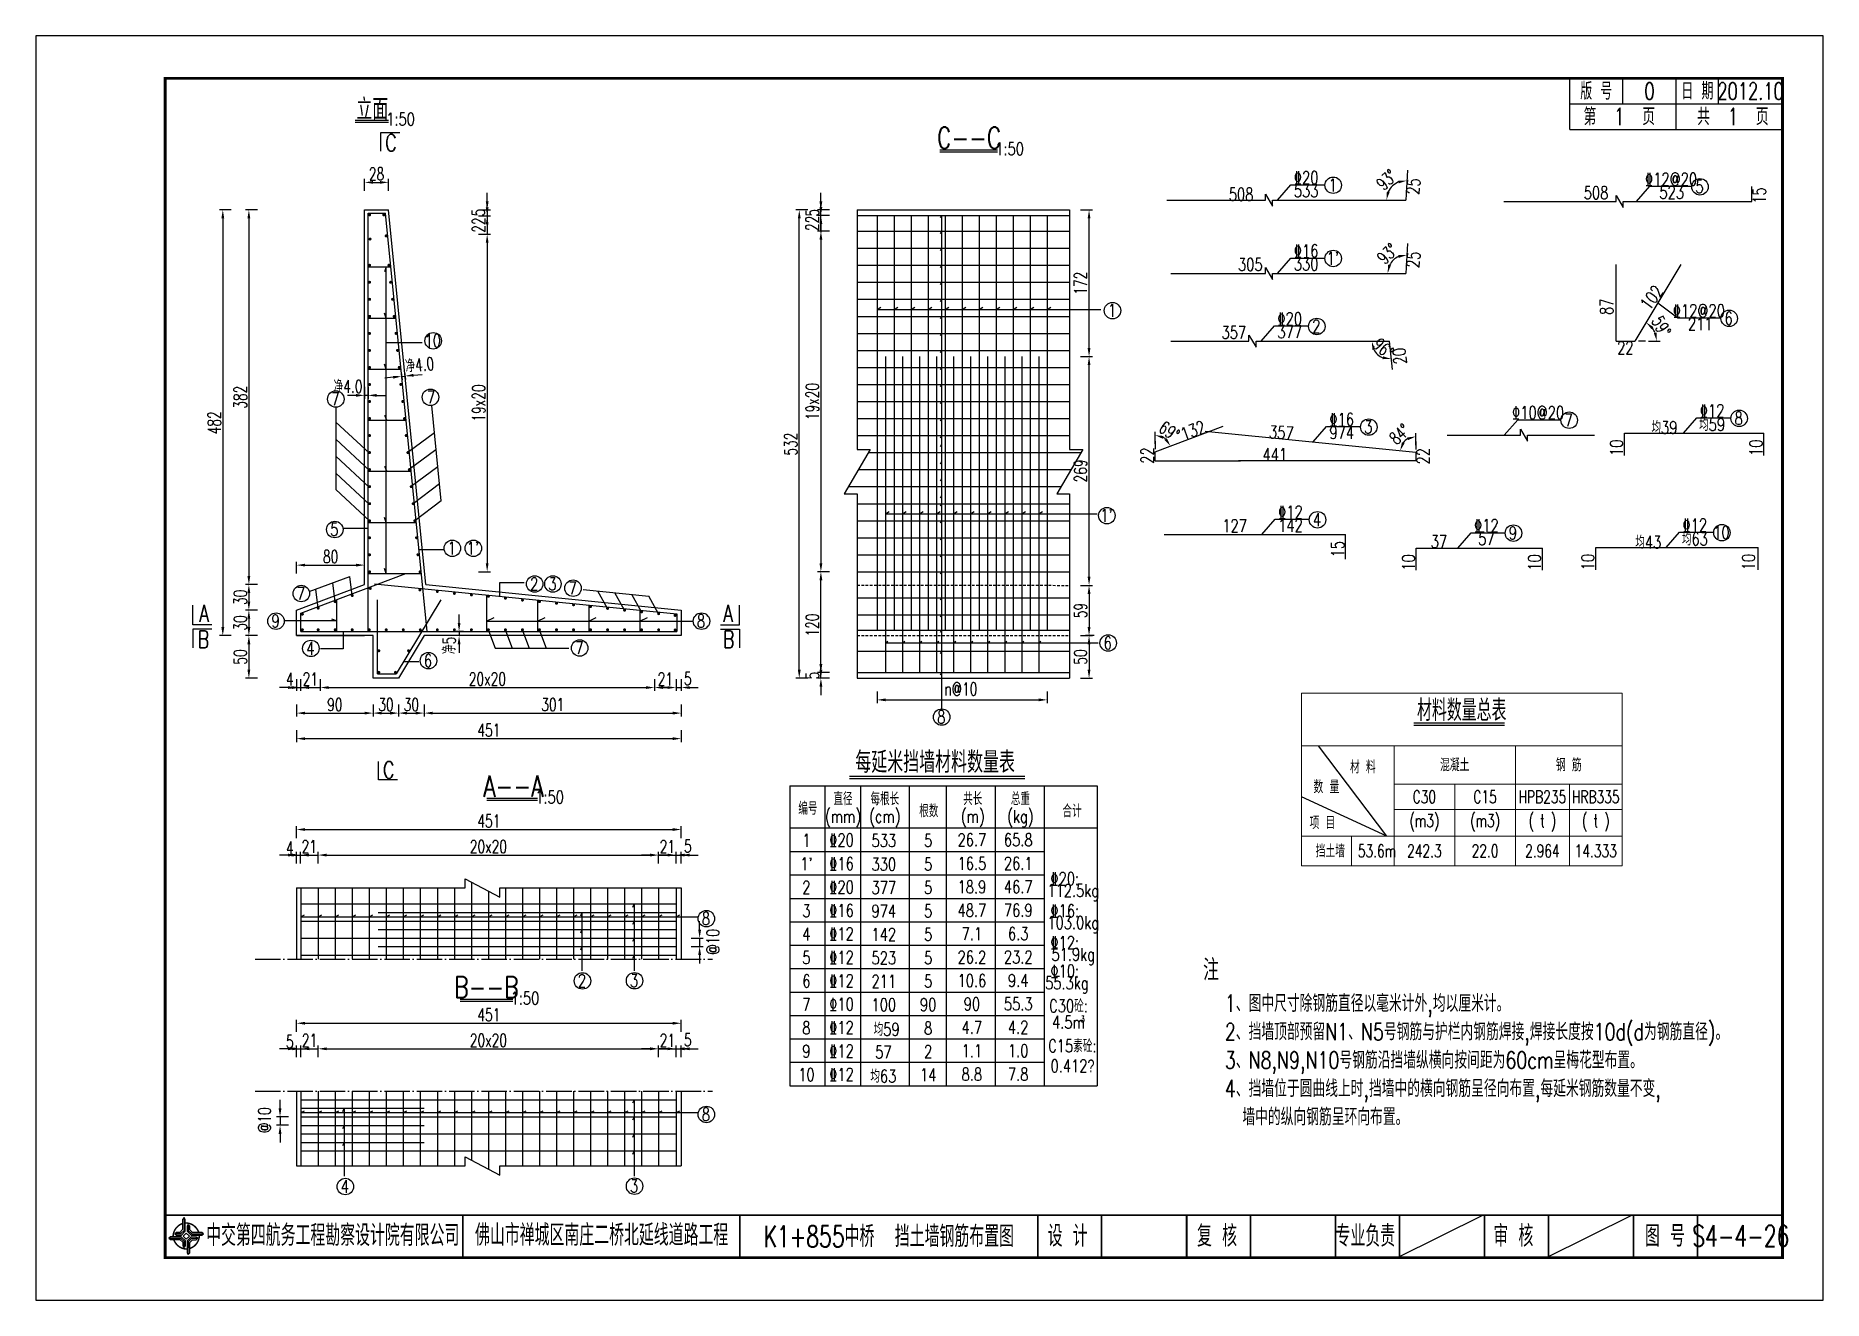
# Model space of a CAD drawing. Header units: millimetres. Extents: x -51 to 12129, y -1309 to -715.
# Drawn here: x 11709.3 to 12129.3, y -1308.7 to -1011.7 of the extents above; entities that cross this region are included whole.
import ezdxf
from ezdxf.enums import TextEntityAlignment as Align

# ---------------------------------------------------------------- set-up
doc = ezdxf.new("R2010")
doc.units = ezdxf.units.MM
doc.header["$LTSCALE"] = 0.25
doc.linetypes.add('ACAD_ISO04W100', pattern=[30, 24, -3, 0, -3])
doc.linetypes.add('DASHED', pattern=[4, 2.5, -1.5])
for name, color, linetype in [('0_YELLOW', 2, 'Continuous'), ('lk', 1, 'Continuous'), ('中心线', 3, 'ACAD_ISO04W100'), ('图框', 7, 'Continuous'), ('文字', 7, 'Continuous'), ('标注', 4, 'Continuous'), ('次轮廓线', 7, 'Continuous'), ('表格', 7, 'Continuous'), ('钢筋', 6, 'Continuous')]:
    doc.layers.add(name, color=color, linetype=linetype)
doc.styles.get("Standard").update_dxf_attribs({"font": 'simplex1.shx', "width": 0.7, "bigfont": 'hztxt.shx'})
doc.styles.add('TEXT', font='simplex1.shx', dxfattribs={"width": 0.7, "bigfont": 'hztxt.shx'})
doc.styles.add('XGhz', font='simplex1.shx', dxfattribs={"width": 0.8, "bigfont": 'hztxt.shx'})
doc.styles.add('数字', font='simplex1.shx', dxfattribs={"width": 0.8, "bigfont": 'hztxt.shx'})
doc.styles.add('汉字', font='simplex1.shx', dxfattribs={"width": 0.8, "bigfont": 'hztxt.shx'})
doc.styles.add('钢筋', font='simplex1.shx', dxfattribs={"width": 0.8, "height": 2.2, "bigfont": 'hztxt.shx'})
doc.dimstyles.new('STANDARD-50', dxfattribs={"dimscale": 0, "dimtxt": 3, "dimasz": 2, "dimexe": 0.8, "dimexo": 1, "dimgap": 0.5, "dimtad": 1, "dimdec": 0, "dimlfac": 5, "dimzin": 9, "dimdsep": 46, "dimtxsty": 'Standard', "dimcen": 0.5, "dimclrd": 256, "dimclre": 256, "dimclrt": 7, "dimadec": 0, "dimazin": 2, "dimtfac": 1, "dimtdec": 0, "dimtix": 1, "dimtmove": 2, "dimatfit": 3, "dimfxl": 0, "dimtolj": 1, "dimtzin": 0, "dimlwd": -1, "dimlwe": -1, "dimarcsym": 0})

msp = doc.modelspace()

# ---------------------------------------------------------------- texts
at = {"width": 0.7}
for s, p in [('材 料', (12018.13931, -1184.91117)), ('数 量', (12009.5566, -1189.58022)), ('项 目', (12008.61553, -1197.99808))]:
    msp.add_text(s, height=3, dxfattribs=at).set_placement(p)
for s, p in [('专业负责', (12021.74435, -1293.56012)), ('审 核', (12056.51815, -1293.56012)), ('图 号', (12092.13732, -1293.56012)), ('S4-4-26', (12109.95697, -1293.56013))]:
    msp.add_text(s, height=5, dxfattribs=at).set_placement(p, align=Align.MIDDLE_CENTER)
at = {"insert": (11983.61713, -1267.61406), "char_height": 4, "width": 120.5267063, "attachment_point": 7}
msp.add_mtext('{\\H1.25x;\\W0.75;注\\P\\pi-1,l2;\\H0.8x;  1、图中尺寸除钢筋直径以毫米计外,均以厘米计。\\P  2、挡墙顶部预留N1、N5号钢筋与护栏内钢筋焊接,焊接长度按10d(d为钢筋直径)。\\P  3、N8,N9,N10号钢筋沿挡墙纵横向按间距为60cm呈梅花型布置。\\P  4、挡墙位于圆曲线上时,挡墙中的横向钢筋呈径向布置,每延米钢筋数量不变,\\P    墙中的纵向钢筋呈环向布置。}', dxfattribs=at)
at = {"layer": '图框', "width": 0.7}
for s, p in [('中交第四航务工程勘察设计院有限公司', (11779.11923, -1293.40627)), ('佛山市禅城区南庄二桥北延线道路工程', (11842.29837, -1293.34001)), ('K1+855中桥  挡土墙钢筋布置图', (11909.75412, -1293.65471)), ('设 计', (11951.79879, -1293.56012)), ('复 核', (11986.8936, -1293.56012))]:
    msp.add_text(s, height=5, dxfattribs=at).set_placement(p, align=Align.MIDDLE_CENTER)
at = {"layer": '文字', "width": 0.7}
for s, p in [('版 号', (12076.00412, -1024.65471)), ('0', (12088.50412, -1024.65471)), ('日 期', (12099.75412, -1024.65471)), ('2012.10', (12112.25412, -1024.65471))]:
    msp.add_text(s, height=4, dxfattribs=at).set_placement(p, align=Align.MIDDLE_CENTER)
at = {"layer": '文字', "width": 0.75}
for s, height, style, p in [('立面', 5, 'XGhz', (11788.41219, -1028.64327)), ('1:50', 3, '数字', (11795.04282, -1031.23456)), ('C--C', 5, 'XGhz', (11928.63646, -1035.61942)), ('C', 4, 'XGhz', (11792.79407, -1036.77344)), ('1:50', 3, '数字', (11938.14084, -1038.2107)), ('%%13220', 3, '钢筋', (12007.83594, -1044.96909)), ('1', 3, '数字', (12014.08086, -1046.73919)), ('%%13212@20', 3, '钢筋', (12093.57226, -1045.33144)), ('5', 3, '数字', (12100.25149, -1047.10154)), ('508', 3, '数字', (11992.54716, -1048.90103)), ('533', 3, '数字', (12007.83594, -1048.05678)), ('508', 3, '数字', (12075.93611, -1048.53029)), ('523', 3, '数字', (12093.71487, -1048.41913)), ('%%13216', 3, '钢筋', (12007.83594, -1062.17338)), ("1'", 3, '数字', (12014.08086, -1063.94347)), ('305', 3, '数字', (11994.70747, -1065.37222)), ('330', 3, '数字', (12007.83594, -1065.26106)), ('1', 3, '数字', (11962.21485, -1076.18953)), ('%%13212@20', 3, '钢筋', (12100.09884, -1076.2437)), ('%%13220', 3, '钢筋', (12003.96956, -1078.13434)), ('2', 3, '数字', (12010.21448, -1079.90444)), ('211', 3, '数字', (12100.43565, -1079.33139)), ('6', 3, '数字', (12107.11222, -1078.0138)), ('10', 3, '数字', (11802.6007, -1083.27841)), ('357', 3, '数字', (11990.84109, -1081.33319)), ('377', 3, '数字', (12003.96956, -1081.22203)), ('22', 3, '数字', (12082.82694, -1084.93964)), ('7', 3, '数字', (11779.72183, -1096.96043)), ('7', 3, '数字', (11802.19223, -1096.53806)), ('%%13216', 3, '钢筋', (12016.18561, -1101.77129)), ('%%13110@20', 3, '钢筋', (12062.32604, -1100.16397)), ('%%13212', 3, '钢筋', (12103.2147, -1099.72553)), ('8', 3, '数字', (12109.45962, -1101.49562)), ('974', 3, '数字', (12016.18561, -1104.85898)), ('3', 3, '数字', (12022.43052, -1103.54138)), ('7', 3, '数字', (12069.52997, -1101.93406)), ('均39', 3, '数字', (12092.01166, -1103.52556)), ('均59', 3, '数字', (12103.2147, -1102.81322)), ('441', 3, '数字', (12000.45915, -1110.02532)), ("1'", 3, '数字', (11960.90179, -1124.33676)), ('127', 3, '数字', (11991.0199, -1126.74839)), ('%%13212', 3, '钢筋', (12004.14837, -1123.54954)), ('142', 3, '数字', (12004.14837, -1126.63723)), ('4', 3, '数字', (12010.39329, -1125.31964)), ('%%13212', 3, '钢筋', (12050.1753, -1126.6844)), ('%%13212', 3, '钢筋', (12099.16107, -1126.57093)), ('5', 3, '数字', (11779.48781, -1127.60791)), ('37', 3, '数字', (12039.02382, -1130.46422)), ('57', 3, '数字', (12050.1753, -1129.77209)), ('9', 3, '数字', (12056.42022, -1128.45449)), ('均43', 3, '数字', (12088.21535, -1130.45811)), ('均63', 3, '数字', (12099.17219, -1129.69841)), ('10', 3, '数字', (12105.40599, -1128.34102)), ('1', 3, '数字', (11807.08748, -1132.0186)), ("1'", 3, '数字', (11812.0396, -1132.0186)), ('7', 3, '数字', (11771.60724, -1142.64703)), ('2', 3, '数字', (11826.44547, -1140.39452)), ('3', 3, '数字', (11830.73232, -1140.39452)), ('7', 3, '数字', (11835.4686, -1141.38614)), ('A', 4, 'XGhz', (11748.89881, -1147.29239)), ('A', 4, 'XGhz', (11872.02327, -1147.29239)), ('9', 3, '数字', (11765.67456, -1149.12705)), ('8', 3, '数字', (11865.64612, -1149.12705)), ('B', 4, 'XGhz', (11748.75489, -1153.41314)), ('4', 3, '数字', (11773.8685, -1155.52807)), ('7', 3, '数字', (11837.03228, -1155.44042)), ('B', 4, 'XGhz', (11872.16719, -1153.41314)), ('6', 3, '数字', (11961.20467, -1154.25951)), ('6', 3, '数字', (11801.49792, -1158.42103)), ('8', 3, '数字', (11922.09329, -1171.65494)), ('每延米挡墙材料数量表', 5, '汉字', (11920.65319, -1182.02587)), ('C', 4, 'XGhz', (11792.27387, -1184.08176)), ('A--A', 5, 'XGhz', (11821.54446, -1187.88787)), ('1:50', 3, '数字', (11830.0679, -1190.47916)), ('编号', 3, '数字', (11890.75871, -1192.96522)), ('直径', 3, '数字', (11899.008, -1190.72748)), ('每根长', 3, '数字', (11908.83485, -1190.72748)), ('根数', 3, '数字', (11919.16606, -1193.58098)), ('共长', 3, '数字', (11929.49848, -1190.72748)), ('总重', 3, '数字', (11940.68614, -1190.72748)), ('合计', 3, '数字', (11952.83142, -1193.58827)), ('(mm)', 3, '数字', (11899.008, -1195.22997)), ('(cm)', 3, '数字', (11908.83485, -1195.22997)), ('(m)', 3, '数字', (11929.49848, -1195.22997)), ('(kg)', 3, '数字', (11940.68614, -1195.22997)), ('1', 3, '数字', (11890.41017, -1200.6229)), ('%%13220', 3, '钢筋', (11898.66303, -1200.56364)), ('533', 3, '数字', (11908.59232, -1200.69121)), ('5', 3, '数字', (11919.00977, -1200.67155)), ('26.7', 3, '数字', (11929.29664, -1200.52659)), ('65.8', 3, '数字', (11940.18567, -1200.50537)), ("1'", 3, '数字', (11890.41017, -1206.17572)), ('%%13216', 3, '钢筋', (11898.66303, -1206.11646)), ('330', 3, '数字', (11908.59232, -1206.24403)), ('5', 3, '数字', (11919.00977, -1206.22437)), ('16.5', 3, '数字', (11929.29664, -1206.07941)), ('26.1', 3, '数字', (11940.18567, -1206.05819)), ('%%13220:', 3, '钢筋', (11951.11301, -1209.64683)), ('2', 3, '数字', (11890.41017, -1211.67572)), ('%%13220', 3, '钢筋', (11898.66303, -1211.61646)), ('377', 3, '数字', (11908.59232, -1211.74403)), ('5', 3, '数字', (11919.00977, -1211.72437)), ('18.9', 3, '数字', (11929.29664, -1211.57941)), ('46.7', 3, '数字', (11940.18567, -1211.55819)), ('112.5kg', 3, '数字', (11953.09203, -1212.92753)), ('8', 3, '数字', (11866.79765, -1219.00404)), ('3', 3, '数字', (11890.41017, -1217.17572)), ('%%13216', 3, '钢筋', (11898.66303, -1217.11646)), ('974', 3, '数字', (11908.59232, -1217.24403)), ('5', 3, '数字', (11919.00977, -1217.22437)), ('48.7', 3, '数字', (11929.29664, -1217.07941)), ('76.9', 3, '数字', (11940.18567, -1217.05819)), ('%%13216:', 3, '钢筋', (11951.11301, -1217.19268)), ('4', 3, '数字', (11890.41017, -1222.67572)), ('%%13212', 3, '钢筋', (11898.66303, -1222.61646)), ('142', 3, '数字', (11908.59232, -1222.74403)), ('5', 3, '数字', (11919.00977, -1222.72437)), ('7.1', 3, '数字', (11929.29664, -1222.57941)), ('6.3', 3, '数字', (11940.18567, -1222.55819)), ('103.0kg', 3, '数字', (11953.09203, -1220.47338)), ('%%13212:', 3, '钢筋', (11951.11301, -1224.64847)), ('51.9kg', 3, '数字', (11953.09203, -1227.92917)), ('5', 3, '数字', (11890.41017, -1228.17572)), ('%%13212', 3, '钢筋', (11898.66303, -1228.11646)), ('523', 3, '数字', (11908.59232, -1228.24403)), ('5', 3, '数字', (11919.00977, -1228.22437)), ('26.2', 3, '数字', (11929.29664, -1228.07941)), ('23.2', 3, '数字', (11940.18567, -1228.05819)), ('%%13110:', 3, '钢筋', (11951.11301, -1231.33636)), ('B--B', 5, 'XGhz', (11815.21702, -1235.10375)), ('2', 3, '数字', (11837.67646, -1233.62606)), ('3', 3, '数字', (11849.9235, -1233.58623)), ('6', 3, '数字', (11890.41017, -1233.67572)), ('%%13212', 3, '钢筋', (11898.66303, -1233.61646)), ('211', 3, '数字', (11908.59232, -1233.74403)), ('5', 3, '数字', (11919.00977, -1233.72437)), ('10.6', 3, '数字', (11929.29664, -1233.57941)), ('9.4', 3, '数字', (11940.18567, -1233.55819)), ('55.3kg', 3, '数字', (11951.60544, -1234.61706)), ('1:50', 3, '数字', (11824.27478, -1237.69504)), ('7', 3, '数字', (11890.41017, -1239.17572)), ('%%13110', 3, '钢筋', (11898.66303, -1239.11646)), ('100', 3, '数字', (11908.59232, -1239.24403)), ('90', 3, '数字', (11919.00977, -1239.22437)), ('90', 3, '数字', (11929.29664, -1239.07941)), ('55.3', 3, '数字', (11940.18567, -1239.05819)), ('C30砼:', 3, '数字', (11951.982, -1239.36053)), ('8', 3, '数字', (11890.41017, -1244.67572)), ('%%13212', 3, '钢筋', (11898.66303, -1244.61646)), ('4.7', 3, '数字', (11929.27745, -1244.57941)), ('4.2', 3, '数字', (11940.16648, -1244.55819)), ('4.5m', 3, '数字', (11951.982, -1243.34661)), ('3', 1.5, '数字', (11955.33087, -1242.61973)), (' 均59', 3, '数字', (11908.4907, -1244.8728)), ('8', 3, '数字', (11919.00977, -1244.72437)), ('9', 3, '数字', (11890.41017, -1250.17572)), ('%%13212', 3, '钢筋', (11898.66303, -1250.11646)), ('57', 3, '数字', (11908.4907, -1250.3728)), ('2', 3, '数字', (11919.00977, -1250.22437)), ('1.1', 3, '数字', (11929.27745, -1250.07941)), ('1.0', 3, '数字', (11940.16648, -1250.05819)), ('10', 3, '数字', (11890.41017, -1255.67572)), ('%%13212', 3, '钢筋', (11898.66303, -1255.61646)), ('均63', 3, '数字', (11908.4907, -1255.8728)), ('14', 3, '数字', (11919.00977, -1255.72437)), ('8.8', 3, '数字', (11929.27745, -1255.57941)), ('7.8', 3, '数字', (11940.16648, -1255.55819)), ('8', 3, '数字', (11866.79765, -1264.99514)), ('4', 3, '数字', (11781.95782, -1281.92899)), ('3', 3, '数字', (11849.9235, -1281.83442))]:
    msp.add_text(s, height=height, dxfattribs=dict(at, style=style)).set_placement(p, align=Align.MIDDLE)
at = {"layer": '文字', "style": '数字', "width": 0.75}
for s, rotation, p in [('25', 85.7279465, (12033.02806, -1047.04144)), ('15', 90, (12114.31986, -1049.1937)), ('25', 85.7279465, (12033.02806, -1064.24572)), ('102', 52.8273937, (12089.02805, -1073.13684)), ('87', 90, (12078.43057, -1075.29939)), ('20', 96, (12029.78689, -1086.91283)), ('132', 20.267821, (11981.2499, -1104.35618)), ('357', 356.1896448, (12002.0062, -1104.8594)), ('22', 90, (11970.51007, -1110.25715)), ('22', 90, (12035.35024, -1110.41449)), ('10', 90, (12080.75457, -1108.41066)), ('10', 90, (12113.53552, -1108.41066)), ('15', 90, (12015.24468, -1132.23467)), ('10', 90, (12031.87244, -1135.36953)), ('10', 90, (12061.48782, -1135.36953)), ('10', 90, (12074.01496, -1135.25606)), ('10', 90, (12111.78757, -1135.25606))]:
    msp.add_text(s, height=3, rotation=rotation, dxfattribs=at).set_placement(p, align=Align.MIDDLE)
for s, p in [('C15素砼:', (11952.89186, -1248.90837)), ('0.412%%143', (11952.93231, -1253.61513))]:
    msp.add_text(s, height=3, dxfattribs=at).set_placement(p, align=Align.MIDDLE_CENTER)

# ---------------------------------------------------------------- blocks, each defined once
blk = doc.blocks.new('*D2042')
at = {"layer": 'Defpoints', "color": 0}
for p in [(11855.69, -1204.1), (11775.69, -1211.76), (11855.69, -1211.76)]:
    blk.add_point(p, dxfattribs=at)
at = {"layer": '标注'}
for p, q in [((11775.69, -1206.1), (11775.69, -1203.3)), ((11777.69, -1204.1), (11853.69, -1204.1)), ((11855.69, -1206.1), (11855.69, -1203.3))]:
    blk.add_line(p, q, dxfattribs=at)
for points in [[(11777.69, -1203.76), (11777.69, -1204.43), (11775.69, -1204.1)], [(11853.69, -1203.76), (11853.69, -1204.43), (11855.69, -1204.1)]]:
    blk.add_solid(points, dxfattribs=at)
at = {"layer": '标注', "color": 7, "insert": (11815.69, -1202.1), "char_height": 3, "attachment_point": 5}
blk.add_mtext('\\A1;20x20', dxfattribs=at)
blk = doc.blocks.new('*D2043')
at = {"layer": 'Defpoints', "color": 0}
for p in [(11861, -1198.09), (11770.6, -1211.76), (11861, -1210.1)]:
    blk.add_point(p, dxfattribs=at)
at = {"layer": '标注'}
for p, q in [((11770.6, -1200.09), (11770.6, -1197.29)), ((11772.6, -1198.09), (11859, -1198.09)), ((11861, -1200.09), (11861, -1197.29))]:
    blk.add_line(p, q, dxfattribs=at)
for points in [[(11772.6, -1197.76), (11772.6, -1198.42), (11770.6, -1198.09)], [(11859, -1197.76), (11859, -1198.42), (11861, -1198.09)]]:
    blk.add_solid(points, dxfattribs=at)
at = {"layer": '标注', "color": 7, "insert": (11815.8, -1196.09), "char_height": 3, "attachment_point": 5}
blk.add_mtext('\\A1;451', dxfattribs=at)
blk = doc.blocks.new('*D2044')
at = {"layer": 'Defpoints', "color": 0}
for p in [(11786.6, -1135.99), (11786.6, -1140.56), (11770.6, -1142.67)]:
    blk.add_point(p, dxfattribs=at)
at = {"layer": '标注'}
for p, q in [((11770.6, -1137.99), (11770.6, -1135.19)), ((11772.6, -1135.99), (11784.6, -1135.99)), ((11786.6, -1137.99), (11786.6, -1135.19))]:
    blk.add_line(p, q, dxfattribs=at)
for points in [[(11772.6, -1135.66), (11772.6, -1136.32), (11770.6, -1135.99)], [(11784.6, -1135.66), (11784.6, -1136.32), (11786.6, -1135.99)]]:
    blk.add_solid(points, dxfattribs=at)
at = {"layer": '标注', "color": 7, "insert": (11778.6, -1133.99), "char_height": 3, "attachment_point": 5}
blk.add_mtext('\\A1;80', dxfattribs=at)
blk = doc.blocks.new('*D2045')
at = {"layer": 'Defpoints', "color": 0}
for p in [(11770.6, -1166.09), (11788.6, -1166.09), (11788.6, -1170.75)]:
    blk.add_point(p, dxfattribs=at)
at = {"layer": '标注'}
for p, q in [((11770.6, -1168.75), (11770.6, -1171.55)), ((11772.6, -1170.75), (11786.6, -1170.75)), ((11788.6, -1168.75), (11788.6, -1171.55))]:
    blk.add_line(p, q, dxfattribs=at)
for points in [[(11772.6, -1170.42), (11772.6, -1171.08), (11770.6, -1170.75)], [(11786.6, -1170.42), (11786.6, -1171.08), (11788.6, -1170.75)]]:
    blk.add_solid(points, dxfattribs=at)
at = {"layer": '标注', "color": 7, "insert": (11779.6, -1168.75), "char_height": 3, "attachment_point": 5}
blk.add_mtext('\\A1;90', dxfattribs=at)
blk = doc.blocks.new('*D2046')
at = {"layer": 'Defpoints', "color": 0}
for p in [(11770.6, -1165.54), (11861, -1165.1), (11861, -1176.75)]:
    blk.add_point(p, dxfattribs=at)
at = {"layer": '标注'}
for p, q in [((11770.6, -1174.75), (11770.6, -1177.55)), ((11861, -1174.75), (11861, -1177.55)), ((11772.6, -1176.75), (11859, -1176.75))]:
    blk.add_line(p, q, dxfattribs=at)
for points in [[(11772.6, -1176.42), (11772.6, -1177.08), (11770.6, -1176.75)], [(11859, -1176.42), (11859, -1177.08), (11861, -1176.75)]]:
    blk.add_solid(points, dxfattribs=at)
at = {"layer": '标注', "color": 7, "insert": (11815.8, -1174.75), "char_height": 3, "attachment_point": 5}
blk.add_mtext('\\A1;451', dxfattribs=at)
blk = doc.blocks.new('*D2047')
at = {"layer": 'Defpoints', "color": 0}
for p in [(11763.53, -1140.56), (11759.41, -1146.56), (11761.05, -1146.56)]:
    blk.add_point(p, dxfattribs=at)
at = {"layer": '标注'}
for p, q in [((11761.41, -1140.56), (11758.61, -1140.56)), ((11760.05, -1146.56), (11758.61, -1146.56)), ((11759.41, -1142.56), (11759.41, -1144.56))]:
    blk.add_line(p, q, dxfattribs=at)
for points in [[(11759.07, -1142.56), (11759.74, -1142.56), (11759.41, -1140.56)], [(11759.07, -1144.56), (11759.74, -1144.56), (11759.41, -1146.56)]]:
    blk.add_solid(points, dxfattribs=at)
at = {"layer": '标注', "color": 7, "insert": (11757.41, -1143.56), "char_height": 3, "attachment_point": 5, "rotation": 90}
blk.add_mtext('\\A1;30', dxfattribs=at)
blk = doc.blocks.new('*D2048')
at = {"layer": 'Defpoints', "color": 0}
for p in [(11769.7, -1146.56), (11759.41, -1152.56), (11769.7, -1152.56)]:
    blk.add_point(p, dxfattribs=at)
at = {"layer": '标注'}
for p, q in [((11761.41, -1146.56), (11758.61, -1146.56)), ((11759.41, -1148.56), (11759.41, -1150.56)), ((11761.41, -1152.56), (11758.61, -1152.56))]:
    blk.add_line(p, q, dxfattribs=at)
for points in [[(11759.07, -1148.56), (11759.74, -1148.56), (11759.41, -1146.56)], [(11759.07, -1150.56), (11759.74, -1150.56), (11759.41, -1152.56)]]:
    blk.add_solid(points, dxfattribs=at)
at = {"layer": '标注', "color": 7, "insert": (11757.41, -1149.56), "char_height": 3, "attachment_point": 5, "rotation": 90}
blk.add_mtext('\\A1;30', dxfattribs=at)
blk = doc.blocks.new('*D2049')
at = {"layer": 'Defpoints', "color": 0}
for p in [(11769.15, -1052.56), (11753.28, -1152.56), (11767.2, -1152.56)]:
    blk.add_point(p, dxfattribs=at)
at = {"layer": '标注'}
for p, q in [((11755.28, -1052.56), (11752.48, -1052.56)), ((11753.28, -1054.56), (11753.28, -1150.56)), ((11755.28, -1152.56), (11752.48, -1152.56))]:
    blk.add_line(p, q, dxfattribs=at)
for points in [[(11752.95, -1054.56), (11753.62, -1054.56), (11753.28, -1052.56)], [(11752.95, -1150.56), (11753.62, -1150.56), (11753.28, -1152.56)]]:
    blk.add_solid(points, dxfattribs=at)
at = {"layer": '标注', "color": 7, "insert": (11751.28, -1102.56), "char_height": 3, "attachment_point": 5, "rotation": 90}
blk.add_mtext('\\A1;482', dxfattribs=at)
blk = doc.blocks.new('*D2050')
at = {"layer": 'Defpoints', "color": 0}
for p in [(11766.73, -1267.57), (11771.6, -1265.57), (11771.6, -1267.57)]:
    blk.add_point(p, dxfattribs=at)
at = {"layer": '文字'}
for p, q in [((11766.73, -1263.57), (11766.73, -1261.57)), ((11768.73, -1265.57), (11765.93, -1265.57)), ((11768.73, -1267.57), (11765.93, -1267.57)), ((11766.73, -1265.57), (11766.73, -1267.57)), ((11766.73, -1269.57), (11766.73, -1271.57))]:
    blk.add_line(p, q, dxfattribs=at)
for points in [[(11766.4, -1263.57), (11767.07, -1263.57), (11766.73, -1265.57)], [(11766.4, -1269.57), (11767.07, -1269.57), (11766.73, -1267.57)]]:
    blk.add_solid(points, dxfattribs=at)
at = {"layer": '文字', "color": 7, "insert": (11763.07, -1266.34), "char_height": 3, "attachment_point": 5, "rotation": 90}
blk.add_mtext('\\A1;@10', dxfattribs=at)
blk = doc.blocks.new('*D2051')
at = {"layer": 'Defpoints', "color": 0}
for p in [(11775.69, -1204.1), (11771.5, -1211.76), (11775.69, -1211.76)]:
    blk.add_point(p, dxfattribs=at)
at = {"layer": '标注'}
for p, q in [((11769.5, -1204.1), (11767.5, -1204.1)), ((11771.5, -1206.1), (11771.5, -1203.3)), ((11771.5, -1204.1), (11775.69, -1204.1)), ((11775.69, -1206.1), (11775.69, -1203.3)), ((11777.69, -1204.1), (11779.69, -1204.1))]:
    blk.add_line(p, q, dxfattribs=at)
for points in [[(11769.5, -1203.76), (11769.5, -1204.43), (11771.5, -1204.1)], [(11777.69, -1203.76), (11777.69, -1204.43), (11775.69, -1204.1)]]:
    blk.add_solid(points, dxfattribs=at)
at = {"layer": '标注', "color": 7, "insert": (11773.59, -1202.1), "char_height": 3, "attachment_point": 5}
blk.add_mtext('\\A1;21', dxfattribs=at)
blk = doc.blocks.new('*D2052')
at = {"layer": 'Defpoints', "color": 0}
for p in [(11771.5, -1204.1), (11770.6, -1211.76), (11771.5, -1211.76)]:
    blk.add_point(p, dxfattribs=at)
at = {"layer": '标注'}
for p, q in [((11768.6, -1204.1), (11766.6, -1204.1)), ((11770.6, -1206.1), (11770.6, -1203.3)), ((11770.6, -1204.1), (11771.5, -1204.1)), ((11771.5, -1206.1), (11771.5, -1203.3)), ((11773.5, -1204.1), (11775.5, -1204.1))]:
    blk.add_line(p, q, dxfattribs=at)
for points in [[(11768.6, -1203.76), (11768.6, -1204.43), (11770.6, -1204.1)], [(11773.5, -1203.76), (11773.5, -1204.43), (11771.5, -1204.1)]]:
    blk.add_solid(points, dxfattribs=at)
at = {"layer": '标注', "color": 7, "insert": (11769.01, -1202.41), "char_height": 3, "attachment_point": 5}
blk.add_mtext('\\A1;4', dxfattribs=at)
blk = doc.blocks.new('*D2053')
at = {"layer": 'Defpoints', "color": 0}
for p in [(11764.31, -1152.56), (11759.41, -1162.56), (11769.7, -1162.56)]:
    blk.add_point(p, dxfattribs=at)
at = {"layer": '标注'}
for p, q in [((11761.41, -1152.56), (11758.61, -1152.56)), ((11759.41, -1154.56), (11759.41, -1160.56)), ((11761.41, -1162.56), (11758.61, -1162.56))]:
    blk.add_line(p, q, dxfattribs=at)
for points in [[(11759.07, -1154.56), (11759.74, -1154.56), (11759.41, -1152.56)], [(11759.07, -1160.56), (11759.74, -1160.56), (11759.41, -1162.56)]]:
    blk.add_solid(points, dxfattribs=at)
at = {"layer": '标注', "color": 7, "insert": (11757.41, -1157.56), "char_height": 3, "attachment_point": 5, "rotation": 90}
blk.add_mtext('\\A1;50', dxfattribs=at)
blk = doc.blocks.new('*D2054')
at = {"layer": 'Defpoints', "color": 0}
for p in [(11769.15, -1052.56), (11759.41, -1140.56), (11769.7, -1140.56)]:
    blk.add_point(p, dxfattribs=at)
at = {"layer": '标注'}
for p, q in [((11761.41, -1052.56), (11758.61, -1052.56)), ((11759.41, -1054.56), (11759.41, -1138.56)), ((11761.41, -1140.56), (11758.61, -1140.56))]:
    blk.add_line(p, q, dxfattribs=at)
for points in [[(11759.07, -1054.56), (11759.74, -1054.56), (11759.41, -1052.56)], [(11759.07, -1138.56), (11759.74, -1138.56), (11759.41, -1140.56)]]:
    blk.add_solid(points, dxfattribs=at)
at = {"layer": '标注', "color": 7, "insert": (11757.41, -1096.56), "char_height": 3, "attachment_point": 5, "rotation": 90}
blk.add_mtext('\\A1;382', dxfattribs=at)
blk = doc.blocks.new('*D2055')
at = {"layer": 'Defpoints', "color": 0}
for p in [(11907, -1163.8), (11947, -1163.8), (11947, -1167.64)]:
    blk.add_point(p, dxfattribs=at)
at = {"layer": '文字'}
for p, q in [((11907, -1165.64), (11907, -1168.44)), ((11947, -1165.64), (11947, -1168.44)), ((11909, -1167.64), (11945, -1167.64))]:
    blk.add_line(p, q, dxfattribs=at)
for points in [[(11909, -1167.31), (11909, -1167.97), (11907, -1167.64)], [(11945, -1167.31), (11945, -1167.97), (11947, -1167.64)]]:
    blk.add_solid(points, dxfattribs=at)
at = {"layer": '文字', "color": 7, "insert": (11926.71, -1165.08), "char_height": 3, "attachment_point": 5}
blk.add_mtext('\\A1;n@10', dxfattribs=at)
blk = doc.blocks.new('*D2056')
at = {"layer": 'Defpoints', "color": 0}
for p in [(11888.73, -1052.56), (11895.05, -1052.56), (11895.05, -1162.56)]:
    blk.add_point(p, dxfattribs=at)
at = {"layer": '标注'}
for p, q in [((11890.73, -1052.56), (11887.93, -1052.56)), ((11888.73, -1160.56), (11888.73, -1054.56)), ((11890.73, -1162.56), (11887.93, -1162.56))]:
    blk.add_line(p, q, dxfattribs=at)
for points in [[(11888.4, -1054.56), (11889.06, -1054.56), (11888.73, -1052.56)], [(11888.4, -1160.56), (11889.06, -1160.56), (11888.73, -1162.56)]]:
    blk.add_solid(points, dxfattribs=at)
at = {"layer": '标注', "color": 7, "insert": (11886.73, -1107.56), "char_height": 3, "attachment_point": 5, "rotation": 90}
blk.add_mtext('\\A1;532', dxfattribs=at)
blk = doc.blocks.new('*D2057')
at = {"layer": 'Defpoints', "color": 0}
for p in [(11800.6, -1162.78), (11861, -1164.23), (11861, -1170.75)]:
    blk.add_point(p, dxfattribs=at)
at = {"layer": '标注'}
for p, q in [((11800.6, -1168.75), (11800.6, -1171.55)), ((11802.6, -1170.75), (11859, -1170.75)), ((11861, -1168.75), (11861, -1171.55))]:
    blk.add_line(p, q, dxfattribs=at)
for points in [[(11802.6, -1170.42), (11802.6, -1171.08), (11800.6, -1170.75)], [(11859, -1170.42), (11859, -1171.08), (11861, -1170.75)]]:
    blk.add_solid(points, dxfattribs=at)
at = {"layer": '标注', "color": 7, "insert": (11830.8, -1168.75), "char_height": 3, "attachment_point": 5}
blk.add_mtext('\\A1;301', dxfattribs=at)
blk = doc.blocks.new('*D2058')
at = {"layer": 'Defpoints', "color": 0}
for p in [(11808.8, -1152.56), (11810.81, -1151.56), (11810.81, -1152.56)]:
    blk.add_point(p, dxfattribs=at)
at = {"layer": '文字'}
for p, q in [((11808.8, -1149.56), (11808.8, -1147.56)), ((11809.81, -1151.56), (11808, -1151.56)), ((11809.81, -1152.56), (11808, -1152.56)), ((11808.8, -1151.56), (11808.8, -1152.56)), ((11808.8, -1154.56), (11808.8, -1156.56))]:
    blk.add_line(p, q, dxfattribs=at)
for points in [[(11808.47, -1149.56), (11809.13, -1149.56), (11808.8, -1151.56)], [(11808.47, -1154.56), (11809.13, -1154.56), (11808.8, -1152.56)]]:
    blk.add_solid(points, dxfattribs=at)
at = {"layer": '文字', "color": 7, "insert": (11806.47, -1155.58), "char_height": 3, "attachment_point": 5, "rotation": 90}
blk.add_mtext('\\A1; 净5', dxfattribs=at)
blk = doc.blocks.new('*D2059')
at = {"layer": 'Defpoints', "color": 0}
for p in [(11788.6, -1163.04), (11794.6, -1163.04), (11794.6, -1170.75)]:
    blk.add_point(p, dxfattribs=at)
at = {"layer": '标注'}
for p, q in [((11788.6, -1168.75), (11788.6, -1171.55)), ((11790.6, -1170.75), (11792.6, -1170.75)), ((11794.6, -1168.75), (11794.6, -1171.55))]:
    blk.add_line(p, q, dxfattribs=at)
for points in [[(11790.6, -1170.42), (11790.6, -1171.08), (11788.6, -1170.75)], [(11792.6, -1170.42), (11792.6, -1171.08), (11794.6, -1170.75)]]:
    blk.add_solid(points, dxfattribs=at)
at = {"layer": '标注', "color": 7, "insert": (11791.6, -1168.75), "char_height": 3, "attachment_point": 5}
blk.add_mtext('\\A1;30', dxfattribs=at)
blk = doc.blocks.new('*D2060')
at = {"layer": 'Defpoints', "color": 0}
for p in [(11794.6, -1163.04), (11800.6, -1165.6), (11800.6, -1170.75)]:
    blk.add_point(p, dxfattribs=at)
at = {"layer": '标注'}
for p, q in [((11794.6, -1168.75), (11794.6, -1171.55)), ((11796.6, -1170.75), (11798.6, -1170.75)), ((11800.6, -1168.75), (11800.6, -1171.55))]:
    blk.add_line(p, q, dxfattribs=at)
for points in [[(11796.6, -1170.42), (11796.6, -1171.08), (11794.6, -1170.75)], [(11798.6, -1170.42), (11798.6, -1171.08), (11800.6, -1170.75)]]:
    blk.add_solid(points, dxfattribs=at)
at = {"layer": '标注', "color": 7, "insert": (11797.6, -1168.75), "char_height": 3, "attachment_point": 5}
blk.add_mtext('\\A1;30', dxfattribs=at)
blk = doc.blocks.new('*D2061')
at = {"layer": 'Defpoints', "color": 0}
for p in [(11859.74, -1223.58), (11859.74, -1225.58), (11865.32, -1225.58)]:
    blk.add_point(p, dxfattribs=at)
at = {"layer": '文字'}
for p, q in [((11865.32, -1221.58), (11865.32, -1219.58)), ((11863.32, -1223.58), (11866.12, -1223.58)), ((11863.32, -1225.58), (11866.12, -1225.58)), ((11865.32, -1223.58), (11865.32, -1225.58)), ((11865.32, -1227.58), (11865.32, -1229.58))]:
    blk.add_line(p, q, dxfattribs=at)
for points in [[(11864.99, -1221.58), (11865.66, -1221.58), (11865.32, -1223.58)], [(11864.99, -1227.58), (11865.66, -1227.58), (11865.32, -1225.58)]]:
    blk.add_solid(points, dxfattribs=at)
at = {"layer": '文字', "color": 7, "insert": (11868.44, -1224.5), "char_height": 3, "attachment_point": 5, "rotation": 90}
blk.add_mtext('\\A1;@10', dxfattribs=at)
blk = doc.blocks.new('*D2062')
at = {"layer": 'Defpoints', "color": 0}
for p in [(11861, -1204.1), (11859.79, -1211.76), (11861, -1211.76)]:
    blk.add_point(p, dxfattribs=at)
at = {"layer": '标注'}
for p, q in [((11857.79, -1204.1), (11855.79, -1204.1)), ((11859.79, -1206.1), (11859.79, -1203.3)), ((11859.79, -1204.1), (11861, -1204.1)), ((11861, -1206.1), (11861, -1203.3)), ((11863, -1204.1), (11865, -1204.1))]:
    blk.add_line(p, q, dxfattribs=at)
for points in [[(11857.79, -1203.76), (11857.79, -1204.43), (11859.79, -1204.1)], [(11863, -1203.76), (11863, -1204.43), (11861, -1204.1)]]:
    blk.add_solid(points, dxfattribs=at)
at = {"layer": '标注', "color": 7, "insert": (11862.53, -1202), "char_height": 3, "attachment_point": 5}
blk.add_mtext('\\A1;5', dxfattribs=at)
blk = doc.blocks.new('*D2063')
at = {"layer": 'Defpoints', "color": 0}
for p in [(11859.79, -1204.1), (11855.69, -1211.76), (11859.79, -1211.76)]:
    blk.add_point(p, dxfattribs=at)
at = {"layer": '标注'}
for p, q in [((11853.69, -1204.1), (11851.69, -1204.1)), ((11855.69, -1206.1), (11855.69, -1203.3)), ((11855.69, -1204.1), (11859.79, -1204.1)), ((11859.79, -1206.1), (11859.79, -1203.3)), ((11861.79, -1204.1), (11863.79, -1204.1))]:
    blk.add_line(p, q, dxfattribs=at)
for points in [[(11853.69, -1203.76), (11853.69, -1204.43), (11855.69, -1204.1)], [(11861.79, -1203.76), (11861.79, -1204.43), (11859.79, -1204.1)]]:
    blk.add_solid(points, dxfattribs=at)
at = {"layer": '标注', "color": 7, "insert": (11857.74, -1202.1), "char_height": 3, "attachment_point": 5}
blk.add_mtext('\\A1;21', dxfattribs=at)
blk = doc.blocks.new('*D2120')
at = {"layer": 'Defpoints', "color": 0}
for p in [(12095.88, -1065.4), (12080.65, -1083.4), (12085.08, -1083.4), (12085.08, -1083.4), (12089.93, -1081.67)]:
    blk.add_point(p, dxfattribs=at)
at = {"layer": '文字'}
blk.add_line((12088.24, -1083.4), (12091.04, -1083.4), dxfattribs=at)
blk.add_arc((12085.08, -1083.4), 5.15, 22.3847, 36.6516, dxfattribs=at)
for points in [[(12088.99, -1080.58), (12089.44, -1080.08), (12087.73, -1078.99)], [(12090.17, -1081.38), (12089.52, -1081.51), (12090.24, -1083.4)]]:
    blk.add_solid(points, dxfattribs=at)
at = {"layer": '文字', "color": 7, "insert": (12091.31, -1079.88), "char_height": 3, "attachment_point": 5, "rotation": 299.5181}
blk.add_mtext('\\A1;59°', dxfattribs=at)
blk = doc.blocks.new('*D2121')
at = {"layer": 'Defpoints', "color": 0}
for p in [(12031.64, -1060.43), (12029.25, -1063.65), (11976.05, -1067.46), (12020.93, -1067.46), (12031.29, -1067.46)]:
    blk.add_point(p, dxfattribs=at)
at = {"layer": '文字'}
blk.add_line((12024.97, -1067.46), (12027.77, -1067.46), dxfattribs=at)
blk.add_arc((12031.29, -1067.46), 4.32, 113.8742, 153.2599, dxfattribs=at)
for points in [[(12027.75, -1065.59), (12027.1, -1065.44), (12026.97, -1067.46)], [(12029.48, -1063.18), (12029.6, -1063.83), (12031.51, -1063.14)]]:
    blk.add_solid(points, dxfattribs=at)
at = {"layer": '文字', "color": 7, "insert": (12026.93, -1062.88), "char_height": 3, "attachment_point": 5, "rotation": 43.567}
blk.add_mtext('\\A1;93°', dxfattribs=at)
blk = doc.blocks.new('*D2122')
at = {"layer": 'Defpoints', "color": 0}
for p in [(12031.64, -1043.23), (12029.12, -1046.2), (11975.09, -1050.26), (12021.68, -1050.26), (12031.29, -1050.26)]:
    blk.add_point(p, dxfattribs=at)
at = {"layer": '文字'}
blk.add_line((12024.69, -1050.26), (12027.49, -1050.26), dxfattribs=at)
blk.add_arc((12031.29, -1050.26), 4.6, 112.2579, 154.8762, dxfattribs=at)
for points in [[(12029.49, -1045.67), (12029.6, -1046.33), (12031.52, -1045.66)], [(12027.45, -1048.38), (12026.8, -1048.23), (12026.69, -1050.26)]]:
    blk.add_solid(points, dxfattribs=at)
at = {"layer": '文字', "color": 7, "insert": (12026.74, -1045.48), "char_height": 3, "attachment_point": 5, "rotation": 43.567}
blk.add_mtext('\\A1;93°', dxfattribs=at)
blk = doc.blocks.new('*D2123')
at = {"layer": 'Defpoints', "color": 0}
for p in [(11984.1, -1104.52), (12031.86, -1106.21), (12033.6, -1109.47), (12033.6, -1109.47), (12033.6, -1111.52)]:
    blk.add_point(p, dxfattribs=at)
at = {"layer": '文字'}
blk.add_line((12033.6, -1107.78), (12033.6, -1104.98), dxfattribs=at)
blk.add_arc((12033.6, -1109.47), 3.69, 121.4088, 142.8806, dxfattribs=at)
for points in [[(12030.96, -1107.37), (12030.34, -1107.12), (12029.92, -1109.11)], [(12031.58, -1106), (12031.76, -1106.64), (12033.6, -1105.78)]]:
    blk.add_solid(points, dxfattribs=at)
at = {"layer": '文字', "color": 7, "insert": (12029.78, -1105.25), "char_height": 3, "attachment_point": 5, "rotation": 42.1447}
blk.add_mtext('\\A1;84°', dxfattribs=at)
blk = doc.blocks.new('*D2124')
at = {"layer": 'Defpoints', "color": 0}
for p in [(11968.99, -1083.42), (12027.42, -1083.42), (12033.65, -1083.42), (12023.89, -1085.63), (12028.12, -1090.03)]:
    blk.add_point(p, dxfattribs=at)
at = {"layer": '文字'}
blk.add_arc((12027.42, -1083.42), 4.17, 207.753, 248.247, dxfattribs=at)
for points in [[(12023.41, -1085.44), (12024.06, -1085.28), (12023.25, -1083.42)], [(12025.92, -1086.96), (12025.83, -1087.62), (12027.86, -1087.57)]]:
    blk.add_solid(points, dxfattribs=at)
at = {"layer": '文字', "color": 7, "insert": (12025.97, -1085.03), "char_height": 3, "attachment_point": 5, "rotation": 318}
blk.add_mtext('\\A1;96°', dxfattribs=at)
blk = doc.blocks.new('*D2125')
at = {"layer": 'Defpoints', "color": 0}
for p in [(11988.34, -1103.36), (11975.13, -1106.68), (11972.32, -1109.37), (11972.32, -1109.37), (11972.32, -1111.52)]:
    blk.add_point(p, dxfattribs=at)
at = {"layer": '文字'}
blk.add_line((11972.32, -1107.47), (11972.32, -1104.67), dxfattribs=at)
blk.add_arc((11972.32, -1109.37), 3.89, 50.3034, 60.2428, dxfattribs=at)
for points in [[(11974.16, -1106.31), (11974.33, -1105.66), (11972.32, -1105.47)], [(11975.08, -1106.18), (11974.53, -1106.56), (11975.96, -1108)]]:
    blk.add_solid(points, dxfattribs=at)
at = {"layer": '文字', "color": 7, "insert": (11975.67, -1104.52), "char_height": 3, "attachment_point": 5, "rotation": 325.2731}
blk.add_mtext('\\A1;69°', dxfattribs=at)
blk = doc.blocks.new('*D2064')
at = {"layer": 'Defpoints', "color": 0}
for p in [(11813.4, -1058.29), (11810.94, -1137.56), (11815.4, -1137.56)]:
    blk.add_point(p, dxfattribs=at)
at = {"layer": '标注'}
for p, q in [((11814.4, -1058.29), (11816.2, -1058.29)), ((11815.4, -1060.29), (11815.4, -1135.56)), ((11813.4, -1137.56), (11816.2, -1137.56))]:
    blk.add_line(p, q, dxfattribs=at)
for points in [[(11815.07, -1060.29), (11815.73, -1060.29), (11815.4, -1058.29)], [(11815.07, -1135.56), (11815.73, -1135.56), (11815.4, -1137.56)]]:
    blk.add_solid(points, dxfattribs=at)
at = {"layer": '标注', "color": 7, "insert": (11813.4, -1097.92), "char_height": 3, "attachment_point": 5, "rotation": 90}
blk.add_mtext('\\A1;19x20', dxfattribs=at)
blk = doc.blocks.new('*D2065')
at = {"layer": 'Defpoints', "color": 0}
for p in [(11776.19, -1161.31), (11854.72, -1161.31), (11854.72, -1164.75)]:
    blk.add_point(p, dxfattribs=at)
at = {"layer": '标注'}
for p, q in [((11776.19, -1162.75), (11776.19, -1165.55)), ((11854.72, -1162.75), (11854.72, -1165.55)), ((11778.19, -1164.75), (11852.72, -1164.75))]:
    blk.add_line(p, q, dxfattribs=at)
for points in [[(11778.19, -1164.42), (11778.19, -1165.08), (11776.19, -1164.75)], [(11852.72, -1164.42), (11852.72, -1165.08), (11854.72, -1164.75)]]:
    blk.add_solid(points, dxfattribs=at)
at = {"layer": '标注', "color": 7, "insert": (11815.45, -1162.75), "char_height": 3, "attachment_point": 5}
blk.add_mtext('\\A1;20x20', dxfattribs=at)
blk = doc.blocks.new('*D2066')
at = {"layer": 'Defpoints', "color": 0}
for p in [(11854.72, -1161.31), (11859.79, -1161.31), (11859.79, -1164.75)]:
    blk.add_point(p, dxfattribs=at)
at = {"layer": '标注'}
for p, q in [((11854.72, -1162.75), (11854.72, -1165.55)), ((11859.79, -1162.75), (11859.79, -1165.55)), ((11856.72, -1164.75), (11857.79, -1164.75))]:
    blk.add_line(p, q, dxfattribs=at)
for points in [[(11856.72, -1164.42), (11856.72, -1165.08), (11854.72, -1164.75)], [(11857.79, -1164.42), (11857.79, -1165.08), (11859.79, -1164.75)]]:
    blk.add_solid(points, dxfattribs=at)
at = {"layer": '标注', "color": 7, "insert": (11857.26, -1162.75), "char_height": 3, "attachment_point": 5}
blk.add_mtext('\\A1;21', dxfattribs=at)
blk = doc.blocks.new('*D2067')
at = {"layer": 'Defpoints', "color": 0}
for p in [(11859.79, -1161.31), (11861, -1161.31), (11861, -1164.75)]:
    blk.add_point(p, dxfattribs=at)
at = {"layer": '标注'}
for p, q in [((11859.79, -1162.75), (11859.79, -1165.55)), ((11861, -1162.75), (11861, -1165.55)), ((11857.79, -1164.75), (11855.79, -1164.75)), ((11859.79, -1164.75), (11861, -1164.75)), ((11863, -1164.75), (11865, -1164.75))]:
    blk.add_line(p, q, dxfattribs=at)
for points in [[(11857.79, -1164.42), (11857.79, -1165.08), (11859.79, -1164.75)], [(11863, -1164.42), (11863, -1165.08), (11861, -1164.75)]]:
    blk.add_solid(points, dxfattribs=at)
at = {"layer": '标注', "color": 7, "insert": (11862.53, -1162.65), "char_height": 3, "attachment_point": 5}
blk.add_mtext('\\A1;5', dxfattribs=at)
blk = doc.blocks.new('*D2068')
at = {"layer": 'Defpoints', "color": 0}
for p in [(11771.5, -1161.31), (11776.19, -1161.31), (11776.19, -1164.75)]:
    blk.add_point(p, dxfattribs=at)
at = {"layer": '标注'}
for p, q in [((11771.5, -1162.75), (11771.5, -1165.55)), ((11776.19, -1162.75), (11776.19, -1165.55)), ((11769.5, -1164.75), (11767.5, -1164.75)), ((11771.5, -1164.75), (11776.19, -1164.75)), ((11778.19, -1164.75), (11780.19, -1164.75))]:
    blk.add_line(p, q, dxfattribs=at)
for points in [[(11769.5, -1164.42), (11769.5, -1165.08), (11771.5, -1164.75)], [(11778.19, -1164.42), (11778.19, -1165.08), (11776.19, -1164.75)]]:
    blk.add_solid(points, dxfattribs=at)
at = {"layer": '标注', "color": 7, "insert": (11773.84, -1162.75), "char_height": 3, "attachment_point": 5}
blk.add_mtext('\\A1;21', dxfattribs=at)
blk = doc.blocks.new('*D2069')
at = {"layer": 'Defpoints', "color": 0}
for p in [(11770.6, -1161.31), (11771.5, -1161.31), (11771.5, -1164.75)]:
    blk.add_point(p, dxfattribs=at)
at = {"layer": '标注'}
for p, q in [((11770.6, -1162.75), (11770.6, -1165.55)), ((11771.5, -1162.75), (11771.5, -1165.55)), ((11768.6, -1164.75), (11766.6, -1164.75)), ((11770.6, -1164.75), (11771.5, -1164.75)), ((11773.5, -1164.75), (11775.5, -1164.75))]:
    blk.add_line(p, q, dxfattribs=at)
for points in [[(11768.6, -1164.42), (11768.6, -1165.08), (11770.6, -1164.75)], [(11773.5, -1164.42), (11773.5, -1165.08), (11771.5, -1164.75)]]:
    blk.add_solid(points, dxfattribs=at)
at = {"layer": '标注', "color": 7, "insert": (11769.01, -1162.76), "char_height": 3, "attachment_point": 5}
blk.add_mtext('\\A1;4', dxfattribs=at)
blk = doc.blocks.new('*D2070')
at = {"layer": 'Defpoints', "color": 0}
for p in [(11855.69, -1249.6), (11775.69, -1258.17), (11855.69, -1258.17)]:
    blk.add_point(p, dxfattribs=at)
at = {"layer": '标注'}
for p, q in [((11775.69, -1251.6), (11775.69, -1248.8)), ((11777.69, -1249.6), (11853.69, -1249.6)), ((11855.69, -1251.6), (11855.69, -1248.8))]:
    blk.add_line(p, q, dxfattribs=at)
for points in [[(11777.69, -1249.26), (11777.69, -1249.93), (11775.69, -1249.6)], [(11853.69, -1249.26), (11853.69, -1249.93), (11855.69, -1249.6)]]:
    blk.add_solid(points, dxfattribs=at)
at = {"layer": '标注', "color": 7, "insert": (11815.69, -1247.6), "char_height": 3, "attachment_point": 5}
blk.add_mtext('\\A1;20x20', dxfattribs=at)
blk = doc.blocks.new('*D2071')
at = {"layer": 'Defpoints', "color": 0}
for p in [(11861, -1243.6), (11770.6, -1257.85), (11861, -1257.85)]:
    blk.add_point(p, dxfattribs=at)
at = {"layer": '标注'}
for p, q in [((11770.6, -1245.6), (11770.6, -1242.8)), ((11861, -1245.6), (11861, -1242.8)), ((11772.6, -1243.6), (11859, -1243.6))]:
    blk.add_line(p, q, dxfattribs=at)
for points in [[(11772.6, -1243.26), (11772.6, -1243.93), (11770.6, -1243.6)], [(11859, -1243.26), (11859, -1243.93), (11861, -1243.6)]]:
    blk.add_solid(points, dxfattribs=at)
at = {"layer": '标注', "color": 7, "insert": (11815.8, -1241.6), "char_height": 3, "attachment_point": 5}
blk.add_mtext('\\A1;451', dxfattribs=at)
blk = doc.blocks.new('*D2072')
at = {"layer": 'Defpoints', "color": 0}
for p in [(11771.6, -1249.6), (11770.6, -1258.12), (11771.6, -1258.17)]:
    blk.add_point(p, dxfattribs=at)
at = {"layer": '标注'}
for p, q in [((11768.6, -1249.6), (11766.6, -1249.6)), ((11770.6, -1251.6), (11770.6, -1248.8)), ((11770.6, -1249.6), (11771.6, -1249.6)), ((11771.6, -1251.6), (11771.6, -1248.8)), ((11773.6, -1249.6), (11775.6, -1249.6))]:
    blk.add_line(p, q, dxfattribs=at)
for points in [[(11768.6, -1249.26), (11768.6, -1249.93), (11770.6, -1249.6)], [(11773.6, -1249.26), (11773.6, -1249.93), (11771.6, -1249.6)]]:
    blk.add_solid(points, dxfattribs=at)
at = {"layer": '标注', "color": 7, "insert": (11769.01, -1247.91), "char_height": 3, "attachment_point": 5}
blk.add_mtext('\\A1;5', dxfattribs=at)
blk = doc.blocks.new('*D2073')
at = {"layer": 'Defpoints', "color": 0}
for p in [(11775.69, -1249.6), (11771.6, -1258.17), (11775.69, -1258.17)]:
    blk.add_point(p, dxfattribs=at)
at = {"layer": '标注'}
for p, q in [((11769.6, -1249.6), (11767.6, -1249.6)), ((11771.6, -1251.6), (11771.6, -1248.8)), ((11771.6, -1249.6), (11775.69, -1249.6)), ((11775.69, -1251.6), (11775.69, -1248.8)), ((11777.69, -1249.6), (11779.69, -1249.6))]:
    blk.add_line(p, q, dxfattribs=at)
for points in [[(11769.6, -1249.26), (11769.6, -1249.93), (11771.6, -1249.6)], [(11777.69, -1249.26), (11777.69, -1249.93), (11775.69, -1249.6)]]:
    blk.add_solid(points, dxfattribs=at)
at = {"layer": '标注', "color": 7, "insert": (11773.65, -1247.6), "char_height": 3, "attachment_point": 5}
blk.add_mtext('\\A1;21', dxfattribs=at)
blk = doc.blocks.new('*D2074')
at = {"layer": 'Defpoints', "color": 0}
for p in [(11859.79, -1249.6), (11855.69, -1258.17), (11859.79, -1258.17)]:
    blk.add_point(p, dxfattribs=at)
at = {"layer": '标注'}
for p, q in [((11853.69, -1249.6), (11851.69, -1249.6)), ((11855.69, -1251.6), (11855.69, -1248.8)), ((11855.69, -1249.6), (11859.79, -1249.6)), ((11859.79, -1251.6), (11859.79, -1248.8)), ((11861.79, -1249.6), (11863.79, -1249.6))]:
    blk.add_line(p, q, dxfattribs=at)
for points in [[(11853.69, -1249.26), (11853.69, -1249.93), (11855.69, -1249.6)], [(11861.79, -1249.26), (11861.79, -1249.93), (11859.79, -1249.6)]]:
    blk.add_solid(points, dxfattribs=at)
at = {"layer": '标注', "color": 7, "insert": (11857.74, -1247.6), "char_height": 3, "attachment_point": 5}
blk.add_mtext('\\A1;21', dxfattribs=at)
blk = doc.blocks.new('*D2075')
at = {"layer": 'Defpoints', "color": 0}
for p in [(11861, -1249.6), (11859.79, -1258.17), (11861, -1258.17)]:
    blk.add_point(p, dxfattribs=at)
at = {"layer": '标注'}
for p, q in [((11857.79, -1249.6), (11855.79, -1249.6)), ((11859.79, -1251.6), (11859.79, -1248.8)), ((11859.79, -1249.6), (11861, -1249.6)), ((11861, -1251.6), (11861, -1248.8)), ((11863, -1249.6), (11865, -1249.6))]:
    blk.add_line(p, q, dxfattribs=at)
for points in [[(11857.79, -1249.26), (11857.79, -1249.93), (11859.79, -1249.6)], [(11863, -1249.26), (11863, -1249.93), (11861, -1249.6)]]:
    blk.add_solid(points, dxfattribs=at)
at = {"layer": '标注', "color": 7, "insert": (11862.53, -1247.5), "char_height": 3, "attachment_point": 5}
blk.add_mtext('\\A1;5', dxfattribs=at)
blk = doc.blocks.new('*D2076')
at = {"layer": 'Defpoints', "color": 0}
for p in [(11902.32, -1057.56), (11893.81, -1137.56), (11901.85, -1137.56)]:
    blk.add_point(p, dxfattribs=at)
at = {"layer": '标注'}
for p, q in [((11895.81, -1057.56), (11893.01, -1057.56)), ((11893.81, -1059.56), (11893.81, -1135.56)), ((11895.81, -1137.56), (11893.01, -1137.56))]:
    blk.add_line(p, q, dxfattribs=at)
for points in [[(11893.48, -1059.56), (11894.15, -1059.56), (11893.81, -1057.56)], [(11893.48, -1135.56), (11894.15, -1135.56), (11893.81, -1137.56)]]:
    blk.add_solid(points, dxfattribs=at)
at = {"layer": '标注', "color": 7, "insert": (11891.81, -1097.56), "char_height": 3, "attachment_point": 5, "rotation": 90}
blk.add_mtext('\\A1;19x20', dxfattribs=at)
blk = doc.blocks.new('*D2077')
at = {"layer": 'Defpoints', "color": 0}
for p in [(11893.81, -1137.56), (11897.69, -1137.56), (11902.69, -1162.55)]:
    blk.add_point(p, dxfattribs=at)
at = {"layer": '标注'}
for p, q in [((11895.81, -1137.56), (11893.01, -1137.56)), ((11893.81, -1160.55), (11893.81, -1139.56)), ((11895.81, -1162.55), (11893.01, -1162.55))]:
    blk.add_line(p, q, dxfattribs=at)
for points in [[(11893.48, -1139.56), (11894.15, -1139.56), (11893.81, -1137.56)], [(11893.48, -1160.55), (11894.15, -1160.55), (11893.81, -1162.55)]]:
    blk.add_solid(points, dxfattribs=at)
at = {"layer": '标注', "color": 7, "insert": (11891.81, -1150.06), "char_height": 3, "attachment_point": 5, "rotation": 90}
blk.add_mtext('\\A1;120', dxfattribs=at)
blk = doc.blocks.new('*D2078')
at = {"layer": 'Defpoints', "color": 0}
for p in [(11893.81, -1161.25), (11902.69, -1161.25), (11902.69, -1162.55)]:
    blk.add_point(p, dxfattribs=at)
at = {"layer": '标注'}
for p, q in [((11893.81, -1159.25), (11893.81, -1157.25)), ((11895.81, -1161.25), (11893.01, -1161.25)), ((11895.81, -1162.55), (11893.01, -1162.55)), ((11893.81, -1162.55), (11893.81, -1161.25)), ((11893.81, -1164.55), (11893.81, -1166.55))]:
    blk.add_line(p, q, dxfattribs=at)
for points in [[(11893.48, -1159.25), (11894.15, -1159.25), (11893.81, -1161.25)], [(11893.48, -1164.55), (11894.15, -1164.55), (11893.81, -1162.55)]]:
    blk.add_solid(points, dxfattribs=at)
at = {"layer": '标注', "color": 7, "insert": (11891.81, -1161.9), "char_height": 3, "attachment_point": 5, "rotation": 90}
blk.add_mtext('\\A1;5', dxfattribs=at)
blk = doc.blocks.new('*D2079')
at = {"layer": 'Defpoints', "color": 0}
for p in [(11792.2, -1046.09), (11786.6, -1052.56), (11792.2, -1052.56)]:
    blk.add_point(p, dxfattribs=at)
at = {"layer": '标注'}
for p, q in [((11786.6, -1048.09), (11786.6, -1045.29)), ((11792.2, -1048.09), (11792.2, -1045.29)), ((11788.6, -1046.09), (11790.2, -1046.09))]:
    blk.add_line(p, q, dxfattribs=at)
for points in [[(11788.6, -1045.76), (11788.6, -1046.42), (11786.6, -1046.09)], [(11790.2, -1045.76), (11790.2, -1046.42), (11792.2, -1046.09)]]:
    blk.add_solid(points, dxfattribs=at)
at = {"layer": '标注', "color": 7, "insert": (11789.4, -1044.09), "char_height": 3, "attachment_point": 5}
blk.add_mtext('\\A1;28', dxfattribs=at)
blk = doc.blocks.new('*D2080')
at = {"layer": 'Defpoints', "color": 0}
for p in [(11789.77, -1053.98), (11808.56, -1052.56), (11815.4, -1053.98)]:
    blk.add_point(p, dxfattribs=at)
at = {"layer": '标注'}
for p, q in [((11815.4, -1050.56), (11815.4, -1048.56)), ((11813.4, -1052.56), (11816.2, -1052.56)), ((11813.4, -1053.98), (11816.2, -1053.98)), ((11815.4, -1052.56), (11815.4, -1053.98)), ((11815.4, -1055.98), (11815.4, -1057.98))]:
    blk.add_line(p, q, dxfattribs=at)
for points in [[(11815.07, -1050.56), (11815.73, -1050.56), (11815.4, -1052.56)], [(11815.07, -1055.98), (11815.73, -1055.98), (11815.4, -1053.98)]]:
    blk.add_solid(points, dxfattribs=at)
at = {"layer": '标注', "color": 7, "insert": (11813.3, -1053.14), "char_height": 3, "attachment_point": 5, "rotation": 90}
blk.add_mtext('\\A1;5', dxfattribs=at)
blk = doc.blocks.new('*D2081')
at = {"layer": 'Defpoints', "color": 0}
for p in [(11786.6, -1089.95), (11787.4, -1089.95), (11786.6, -1096.12)]:
    blk.add_point(p, dxfattribs=at)
at = {"layer": '标注'}
for p, q in [((11784.6, -1096.12), (11782.6, -1096.12)), ((11786.6, -1094.12), (11786.6, -1096.92)), ((11787.4, -1096.12), (11786.6, -1096.12)), ((11787.4, -1094.12), (11787.4, -1096.92)), ((11789.4, -1096.12), (11791.4, -1096.12))]:
    blk.add_line(p, q, dxfattribs=at)
for points in [[(11784.6, -1095.79), (11784.6, -1096.45), (11786.6, -1096.12)], [(11789.4, -1095.79), (11789.4, -1096.45), (11787.4, -1096.12)]]:
    blk.add_solid(points, dxfattribs=at)
at = {"layer": '标注', "color": 7, "insert": (11782.7, -1094.02), "char_height": 3, "attachment_point": 5}
blk.add_mtext('\\A1;净4.0', dxfattribs=at)
blk = doc.blocks.new('*D2082')
at = {"layer": 'Defpoints', "color": 0}
for p in [(11795.12, -1089.72), (11795.91, -1089.64), (11796.11, -1091.58)]:
    blk.add_point(p, dxfattribs=at)
at = {"layer": '标注'}
for p, q in [((11793.32, -1091.86), (11791.33, -1092.06)), ((11795.21, -1090.72), (11795.39, -1092.46)), ((11795.31, -1091.66), (11796.11, -1091.58)), ((11796.01, -1090.64), (11796.18, -1092.38)), ((11798.1, -1091.38), (11800.09, -1091.18))]:
    blk.add_line(p, q, dxfattribs=at)
for points in [[(11793.29, -1091.53), (11793.35, -1092.19), (11795.31, -1091.66)], [(11798.06, -1091.05), (11798.13, -1091.71), (11796.11, -1091.58)]]:
    blk.add_solid(points, dxfattribs=at)
at = {"layer": '标注', "color": 7, "insert": (11799.53, -1088.94), "char_height": 3, "attachment_point": 5, "rotation": 5.7106}
blk.add_mtext('\\A1;净4.0', dxfattribs=at)
blk = doc.blocks.new('*D2083')
at = {"layer": 'Defpoints', "color": 0}
for p in [(11952.25, -1087.01), (11956.82, -1087.01), (11952.25, -1140.74)]:
    blk.add_point(p, dxfattribs=at)
at = {"layer": '标注'}
for p, q in [((11954.82, -1087.01), (11957.62, -1087.01)), ((11956.82, -1138.74), (11956.82, -1089.01)), ((11954.82, -1140.74), (11957.62, -1140.74))]:
    blk.add_line(p, q, dxfattribs=at)
for points in [[(11956.49, -1089.01), (11957.15, -1089.01), (11956.82, -1087.01)], [(11956.49, -1138.74), (11957.15, -1138.74), (11956.82, -1140.74)]]:
    blk.add_solid(points, dxfattribs=at)
at = {"layer": '标注', "color": 7, "insert": (11954.82, -1113.87), "char_height": 3, "attachment_point": 5, "rotation": 90}
blk.add_mtext('\\A1;269', dxfattribs=at)
blk = doc.blocks.new('*D2126')
at = {"layer": 'Defpoints', "color": 0}
for p in [(11952.25, -1052.56), (11956.82, -1052.56), (11952.25, -1087.01)]:
    blk.add_point(p, dxfattribs=at)
at = {"layer": '标注'}
for p, q in [((11954.82, -1052.56), (11957.62, -1052.56)), ((11956.82, -1085.01), (11956.82, -1054.56)), ((11954.82, -1087.01), (11957.62, -1087.01))]:
    blk.add_line(p, q, dxfattribs=at)
for points in [[(11956.49, -1054.56), (11957.15, -1054.56), (11956.82, -1052.56)], [(11956.49, -1085.01), (11957.15, -1085.01), (11956.82, -1087.01)]]:
    blk.add_solid(points, dxfattribs=at)
at = {"layer": '标注', "color": 7, "insert": (11954.82, -1069.78), "char_height": 3, "attachment_point": 5, "rotation": 90}
blk.add_mtext('\\A1;172', dxfattribs=at)
blk = doc.blocks.new('*D2084')
at = {"layer": 'Defpoints', "color": 0}
for p in [(11952.25, -1140.74), (11956.82, -1152.56), (11959.05, -1152.56)]:
    blk.add_point(p, dxfattribs=at)
at = {"layer": '标注'}
for p, q in [((11954.82, -1140.74), (11957.62, -1140.74)), ((11956.82, -1142.74), (11956.82, -1150.56)), ((11958.05, -1152.56), (11956.02, -1152.56))]:
    blk.add_line(p, q, dxfattribs=at)
for points in [[(11956.49, -1142.74), (11957.15, -1142.74), (11956.82, -1140.74)], [(11956.49, -1150.56), (11957.15, -1150.56), (11956.82, -1152.56)]]:
    blk.add_solid(points, dxfattribs=at)
at = {"layer": '标注', "color": 7, "insert": (11954.82, -1146.65), "char_height": 3, "attachment_point": 5, "rotation": 90}
blk.add_mtext('\\A1;59', dxfattribs=at)
blk = doc.blocks.new('*D2085')
at = {"layer": 'Defpoints', "color": 0}
for p in [(11952.25, -1152.56), (11952.25, -1162.56), (11956.82, -1162.56)]:
    blk.add_point(p, dxfattribs=at)
at = {"layer": '标注'}
for p, q in [((11954.82, -1152.56), (11957.62, -1152.56)), ((11956.82, -1154.56), (11956.82, -1160.56)), ((11954.82, -1162.56), (11957.62, -1162.56))]:
    blk.add_line(p, q, dxfattribs=at)
for points in [[(11956.49, -1154.56), (11957.15, -1154.56), (11956.82, -1152.56)], [(11956.49, -1160.56), (11957.15, -1160.56), (11956.82, -1162.56)]]:
    blk.add_solid(points, dxfattribs=at)
at = {"layer": '标注', "color": 7, "insert": (11954.82, -1157.56), "char_height": 3, "attachment_point": 5, "rotation": 90}
blk.add_mtext('\\A1;50', dxfattribs=at)
blk = doc.blocks.new('*D2127')
at = {"layer": 'Defpoints', "color": 0}
for p in [(11893.81, -1052.56), (11905.41, -1052.56), (11905.41, -1053.87)]:
    blk.add_point(p, dxfattribs=at)
at = {"layer": '标注'}
for p, q in [((11893.81, -1050.56), (11893.81, -1048.56)), ((11895.81, -1052.56), (11893.01, -1052.56)), ((11895.81, -1053.87), (11893.01, -1053.87)), ((11893.81, -1053.87), (11893.81, -1052.56)), ((11893.81, -1055.87), (11893.81, -1057.87))]:
    blk.add_line(p, q, dxfattribs=at)
for points in [[(11893.48, -1050.56), (11894.15, -1050.56), (11893.81, -1052.56)], [(11893.48, -1055.87), (11894.15, -1055.87), (11893.81, -1053.87)]]:
    blk.add_solid(points, dxfattribs=at)
at = {"layer": '标注', "color": 7, "insert": (11891.81, -1053.21), "char_height": 3, "attachment_point": 5, "rotation": 90}
blk.add_mtext('\\A1;5', dxfattribs=at)
blk = doc.blocks.new('*D2086')
at = {"layer": 'Defpoints', "color": 0}
for p in [(11813.4, -1053.98), (11791.97, -1058.29), (11815.4, -1058.29)]:
    blk.add_point(p, dxfattribs=at)
at = {"layer": '标注'}
for p, q in [((11815.4, -1051.98), (11815.4, -1049.98)), ((11814.4, -1053.98), (11816.2, -1053.98)), ((11815.4, -1053.98), (11815.4, -1058.29)), ((11813.4, -1058.29), (11816.2, -1058.29)), ((11815.4, -1060.29), (11815.4, -1062.29))]:
    blk.add_line(p, q, dxfattribs=at)
for points in [[(11815.07, -1051.98), (11815.73, -1051.98), (11815.4, -1053.98)], [(11815.07, -1060.29), (11815.73, -1060.29), (11815.4, -1058.29)]]:
    blk.add_solid(points, dxfattribs=at)
at = {"layer": '标注', "color": 7, "insert": (11813.4, -1056.13), "char_height": 3, "attachment_point": 5, "rotation": 90}
blk.add_mtext('\\A1;22', dxfattribs=at)
blk = doc.blocks.new('tb')
at = {"lineweight": -3}
h = blk.add_hatch(color=256, dxfattribs=at)
h.paths.add_polyline_path([(-1.23, -0.13), (-3.78, -0.14), (-4.14, -0.41), (-1.4, -0.44), (-0.56, -1.24), (-0.54, -2.62), (-0.27, -2.2), (-0.26, -1.06)])
h.paths.add_polyline_path([(0.13, -1.08), (0.14, -3.86), (0.41, -4.26), (0.44, -1.24), (1.25, -0.43), (2.66, -0.43), (2.26, -0.16), (1.07, -0.15)])
h.paths.add_polyline_path([(1.08, 0.3), (3.62, 0.3), (4.02, 0.56), (1.25, 0.57), (0.43, 1.39), (0.43, 2.8), (0.16, 2.41), (0.15, 1.24)])
h.paths.add_polyline_path([(-0.28, 1.21), (-0.28, 3.99), (-0.56, 4.39), (-0.57, 1.41), (-1.38, 0.6), (-2.74, 0.56), (-2.33, 0.3), (-1.2, 0.29)])
for p, q in [((-0.56, 4.39), (-0.57, 1.41)), ((-1.38, 0.6), (-2.74, 0.56)), ((-0.57, 1.41), (-1.38, 0.6)), ((0.43, 2.8), (0.43, 1.39)), ((0.43, 1.39), (1.25, 0.57)), ((1.25, 0.57), (4.02, 0.56)), ((-4.14, -0.41), (-1.4, -0.44)), ((-1.4, -0.44), (-0.56, -1.24)), ((-0.56, -1.24), (-0.54, -2.62)), ((0.41, -4.26), (0.44, -1.24)), ((0.44, -1.24), (1.25, -0.43)), ((1.25, -0.43), (2.66, -0.43))]:
    blk.add_line(p, q, dxfattribs=at)
at = {"lineweight": -3, "flags": 128}
for points in [[(-0.9, 3.99), (-0.9, 1.58), (-1.53, 0.91), (-2.34, 0.91), (-2.74, 0.56), (-2.33, 0.3), (-1.2, 0.29), (-0.28, 1.21), (-0.28, 3.99), (-0.56, 4.39)], [(-0.04, 0.77), (0.68, 0.04), (-0.04, -0.69), (-0.77, 0.05)], [(3.62, 0.92), (1.43, 0.92), (0.77, 1.54), (0.77, 2.38), (0.43, 2.8), (0.16, 2.41), (0.15, 1.24), (1.08, 0.3), (3.62, 0.3), (4.02, 0.56)], [(-3.73, -0.76), (-1.54, -0.76), (-0.89, -1.39), (-0.89, -2.21), (-0.54, -2.62), (-0.27, -2.2), (-0.26, -1.06), (-1.23, -0.13), (-3.78, -0.14), (-4.14, -0.41)], [(0.75, -3.85), (0.75, -1.43), (1.4, -0.78), (2.26, -0.78), (2.66, -0.43), (2.26, -0.16), (1.07, -0.15), (0.13, -1.08), (0.14, -3.86), (0.41, -4.26)]]:
    blk.add_lwpolyline(points, close=True, dxfattribs=at)
at = {"lineweight": -3, "const_width": 0.35, "flags": 128}
for points in [[(-0.9, 3.02, 0.324167), (-3.16, -0.14)], [(2.88, 0.92, 0.324403), (-0.24, 3.15)], [(0.75, -2.86, 0.325418), (3.02, 0.26)], [(-2.98, -0.76, 0.322976), (0.14, -2.98)]]:
    blk.add_lwpolyline(points, format="xyb", dxfattribs=at)
blk = doc.blocks.new('*D2128')
at = {"layer": 'Defpoints', "color": 0}
for p in [(11893.81, -1053.87), (11902.32, -1053.87), (11902.32, -1057.56)]:
    blk.add_point(p, dxfattribs=at)
at = {"layer": '标注'}
for p, q in [((11893.81, -1051.87), (11893.81, -1049.87)), ((11895.81, -1053.87), (11893.01, -1053.87)), ((11893.81, -1057.56), (11893.81, -1053.87)), ((11895.81, -1057.56), (11893.01, -1057.56)), ((11893.81, -1059.56), (11893.81, -1061.56))]:
    blk.add_line(p, q, dxfattribs=at)
for points in [[(11893.48, -1051.87), (11894.15, -1051.87), (11893.81, -1053.87)], [(11893.48, -1059.56), (11894.15, -1059.56), (11893.81, -1057.56)]]:
    blk.add_solid(points, dxfattribs=at)
at = {"layer": '标注', "color": 7, "insert": (11891.81, -1055.71), "char_height": 3, "attachment_point": 5, "rotation": 90}
blk.add_mtext('\\A1;22', dxfattribs=at)
blk = doc.blocks.new('series')
at = {"width": 0.75}
for tag, height, p in [('页码', 4, (-35, -19)), ('图名', 5, (-220, -282)), ('图号', 5, (-20, -282))]:
    blk.add_attdef(tag, text='', height=height, dxfattribs=at).set_placement(p, align=Align.MIDDLE_CENTER)
blk = doc.blocks.new('*T2226')
at = {"layer": 'Defpoints', "color": 8, "lineweight": 0}
for p, q in [((0, 0), (11.78, 0)), ((0, 0), (0, -12.33)), ((11.78, 0), (21.78, 0)), ((21.78, 0), (36.04, 0)), ((36.04, 0), (50.3, 0)), ((50.3, 0), (62.98, 0)), ((62.98, 0), (75.38, 0)), ((75.38, 0), (75.38, -12.33)), ((11.78, -33.53), (11.78, -40.53))]:
    blk.add_line(p, q, dxfattribs=at)
at = {"layer": '表格', "color": 1, "lineweight": 0}
for p, q in [((0, -12.33), (11.78, -12.33)), ((0, -12.33), (0, -21.33)), ((11.78, -12.33), (21.78, -12.33)), ((21.78, -12.33), (36.04, -12.33)), ((36.04, -12.33), (50.3, -12.33)), ((50.3, -12.33), (62.98, -12.33)), ((62.98, -12.33), (75.38, -12.33)), ((75.38, -12.33), (75.38, -21.33)), ((0, -21.33), (0, -27.33)), ((75.38, -21.33), (75.38, -27.33)), ((0, -27.33), (0, -33.53)), ((75.38, -27.33), (75.38, -33.53)), ((0, -33.53), (0, -40.53)), ((75.38, -33.53), (75.38, -40.53)), ((0, -40.53), (11.78, -40.53)), ((11.78, -40.53), (21.78, -40.53)), ((21.78, -40.53), (36.04, -40.53)), ((36.04, -40.53), (50.3, -40.53)), ((50.3, -40.53), (62.98, -40.53)), ((62.98, -40.53), (75.38, -40.53))]:
    blk.add_line(p, q, dxfattribs=at)
at = {"layer": '表格', "color": 7, "lineweight": 0}
for p, q in [((21.78, -12.33), (21.78, -21.33)), ((50.3, -12.33), (50.3, -21.33)), ((21.78, -21.33), (36.04, -21.33)), ((21.78, -21.33), (21.78, -27.33)), ((36.04, -21.33), (50.3, -21.33)), ((36.04, -21.33), (36.04, -27.33)), ((50.3, -21.33), (62.98, -21.33)), ((50.3, -21.33), (50.3, -27.33)), ((62.98, -21.33), (75.38, -21.33)), ((62.98, -21.33), (62.98, -27.33)), ((21.78, -27.33), (36.04, -27.33)), ((21.78, -27.33), (21.78, -33.53)), ((36.04, -27.33), (50.3, -27.33)), ((36.04, -27.33), (36.04, -33.53)), ((50.3, -27.33), (62.98, -27.33)), ((50.3, -27.33), (50.3, -33.53)), ((62.98, -27.33), (75.38, -27.33)), ((62.98, -27.33), (62.98, -33.53)), ((0, -33.53), (11.78, -33.53)), ((11.78, -33.53), (21.78, -33.53)), ((21.78, -33.53), (36.04, -33.53)), ((21.78, -33.53), (21.78, -40.53)), ((36.04, -33.53), (50.3, -33.53)), ((36.04, -33.53), (36.04, -40.53)), ((50.3, -33.53), (62.98, -33.53)), ((50.3, -33.53), (50.3, -40.53)), ((62.98, -33.53), (75.38, -33.53)), ((62.98, -33.53), (62.98, -40.53))]:
    blk.add_line(p, q, dxfattribs=at)
at = {"layer": '表格', "color": 1, "insert": (37.69, -1.5), "char_height": 5, "width": 72.3849, "attachment_point": 2}
blk.add_mtext('材料数量总表', dxfattribs=at)
at = {"layer": '表格', "char_height": 3, "attachment_point": 5}
for s, insert, width in [('混凝土', (36.04, -16.83), 25.523), ('钢 筋', (62.84, -16.83), 22.0831)]:
    blk.add_mtext(s, dxfattribs=dict(at, insert=insert, width=width))
at = {"layer": '表格', "color": 0, "char_height": 3}
for s, insert, width, attachment_point in [('C30', (28.91, -24.33), 11.2615, 5), ('C15', (43.17, -24.33), 11.2615, 5), ('HPB235', (56.64, -24.33), 9.6809, 5), ('HRB335', (69.18, -24.33), 9.4022, 5), ('(m3)', (28.91, -30.43), 11.2615, 5), ('{\\Fsimplex1,hztxt|c134;\\W0.7;(m3)}', (43.17, -30.43), 11.2615, 5), ('( t )', (56.64, -30.43), 9.6809, 5), ('( t )', (69.18, -30.43), 9.4022, 5), ('挡土墙', (10.28, -37.03), 8.7788, 6), ('242.3', (28.91, -37.03), 11.2615, 5), ('22.0', (43.17, -37.03), 11.2615, 5), ('2.964', (56.64, -37.03), 9.6809, 5), ('14.333', (69.18, -37.03), 9.4022, 5)]:
    blk.add_mtext(s, dxfattribs=dict(at, insert=insert, width=width, attachment_point=attachment_point))
at = {"layer": '表格', "color": 0, "insert": (13.28, -37.03), "char_height": 3, "width": 7, "attachment_point": 4, "style": 'TEXT'}
blk.add_mtext('53.6m', dxfattribs=at)
blk = doc.blocks.new('123')
at = {"layer": '图框', "color": 2}
blk.add_lwpolyline([(369.33, -1011.65), (369.33, -714.65), (-50.67, -714.65), (-50.67, -1011.65)], close=True, dxfattribs=at)

# ---------------------------------------------------------------- dimensions: what is measured, and where the dimension line sits
at = {"layer": '文字'}
for base, line1, line2, picture, middle in [((12029.1247, -1046.20008), ((12031.6415, -1043.22663), (12031.28958, -1050.25634)), ((11975.09341, -1050.25634), (12021.6758, -1050.25634)), '*D2122', (12026.74234, -1045.47577)), ((12029.25339, -1063.64547), ((12031.6415, -1060.43091), (12031.28958, -1067.46063)), ((11976.04719, -1067.46063), (12020.93387, -1067.46063)), '*D2121', (12026.9307, -1062.87808)), ((12089.93462, -1081.66953), ((12080.64981, -1083.40441), (12085.08362, -1083.40441)), ((12095.88362, -1065.40441), (12085.08362, -1083.40441)), '*D2120', (12091.3072, -1079.88068)), ((12023.88716, -1085.63116), ((12028.11772, -1090.02956), (12027.4232, -1083.42159)), ((11968.99122, -1083.42159), (12033.64691, -1083.42159)), '*D2124', (12025.97144, -1085.03394)), ((11975.13163, -1106.67667), ((11972.31591, -1109.36719), (11988.34144, -1103.36078)), ((11972.31591, -1111.52069), (11972.31591, -1109.36719)), '*D2125', (11975.67381, -1104.52263)), ((12031.85712, -1106.21408), ((12033.59707, -1109.47318), (12033.59707, -1111.52069)), ((11984.09953, -1104.52343), (12033.59707, -1109.47318)), '*D2123', (12029.77604, -1105.251))]:
    dim = msp.add_angular_dim_2l(base=base, line1=line1, line2=line2, dimstyle='STANDARD-50', override={"dimscale": 1}, dxfattribs=at)
    dim.commit()
    dim.dimension.update_dxf_attribs({"geometry": picture, "text_midpoint": middle})
for base, p1, p2, text, picture, middle in [((11808.8015, -1152.5579), (11810.81257, -1151.5579), (11810.81257, -1152.5579), ' 净5', '*D2058', (11806.47095, -1155.58349)), ((11865.32239, -1225.58226), (11859.74186, -1223.58226), (11859.74186, -1225.58226), '@10', '*D2061', (11868.4407, -1224.49789)), ((11766.73234, -1267.57336), (11771.60067, -1265.57336), (11771.60067, -1267.57336), '@10', '*D2050', (11763.06866, -1266.34122))]:
    dim = msp.add_linear_dim(base=base, p1=p1, p2=p2, angle=90, text=text, dimstyle='STANDARD-50', override={"dimscale": 1}, dxfattribs=at)
    dim.commit()
    dim.dimension.update_dxf_attribs({"geometry": picture, "text_midpoint": middle, "dimtype": 160})
dim = msp.add_linear_dim(base=(11946.99746, -1167.64121), p1=(11906.99746, -1163.80022), p2=(11946.99746, -1163.80022), text='n@10', dimstyle='STANDARD-50', override={"dimscale": 1}, dxfattribs=at)
dim.commit()
dim.dimension.update_dxf_attribs({"geometry": '*D2055', "text_midpoint": (11926.70649, -1165.07597), "dimtype": 160})
at = {"layer": '标注'}
for base, p1, p2, picture, middle in [((11792.20297, -1046.09122), (11786.60067, -1052.55783), (11792.20297, -1052.55783), '*D2079', (11789.40182, -1044.09122)), ((11786.60067, -1135.99159), (11770.60067, -1142.67193), (11786.60067, -1140.5579), '*D2044', (11778.60067, -1133.99159)), ((11794.60067, -1170.74911), (11788.60067, -1163.03945), (11794.60067, -1163.03945), '*D2059', (11791.60067, -1168.74911)), ((11800.60067, -1170.74911), (11794.60067, -1163.03945), (11800.60067, -1165.6031), '*D2060', (11797.60067, -1168.74911)), ((11788.60067, -1170.74911), (11770.60067, -1166.09425), (11788.60067, -1166.09425), '*D2045', (11779.60067, -1168.74911))]:
    dim = msp.add_linear_dim(base=base, p1=p1, p2=p2, dimstyle='STANDARD-50', override={"dimscale": 1}, dxfattribs=at)
    dim.commit()
    dim.dimension.update_dxf_attribs({"geometry": picture, "text_midpoint": middle})
at = {"layer": '标注', "color": 8}
dim = msp.add_linear_dim(base=(11815.39894, -1053.97936), p1=(11808.55687, -1052.5579), p2=(11789.76977, -1053.97936), angle=90, text='5', dimstyle='STANDARD-50', override={"dimscale": 1}, dxfattribs=at)
dim.commit()
dim.dimension.update_dxf_attribs({"geometry": '*D2080', "text_midpoint": (11813.29894, -1053.13986), "dimtype": 160})
dim = msp.add_linear_dim(base=(11815.39894, -1058.29037), p1=(11813.39894, -1053.97936), p2=(11791.97223, -1058.29037), angle=90, dimstyle='STANDARD-50', override={"dimscale": 1}, dxfattribs=at)
dim.commit()
dim.dimension.update_dxf_attribs({"geometry": '*D2086', "text_midpoint": (11813.39894, -1056.13486)})
at = {"layer": '标注'}
for base, p1, p2, text, picture, middle in [((11893.81261, -1052.5579), (11905.40806, -1053.86607), (11905.40806, -1052.5579), '5', '*D2127', (11891.81261, -1053.21198)), ((11893.81261, -1053.86607), (11902.31798, -1057.55817), (11902.31798, -1053.86607), '22', '*D2128', (11891.81261, -1055.71212)), ((11753.28301, -1152.5579), (11769.14752, -1052.5579), (11767.20284, -1152.5579), '482', '*D2049', (11751.28301, -1102.5579)), ((11759.40786, -1140.5579), (11769.14752, -1052.5579), (11769.70284, -1140.5579), '382', '*D2054', (11757.40786, -1096.5579)), ((11888.72862, -1052.5579), (11895.04667, -1162.5579), (11895.04667, -1052.5579), '532', '*D2056', (11886.72862, -1107.5579))]:
    dim = msp.add_linear_dim(base=base, p1=p1, p2=p2, angle=90, text=text, dimstyle='STANDARD-50', override={"dimscale": 1}, dxfattribs=at)
    dim.commit()
    dim.dimension.update_dxf_attribs({"geometry": picture, "text_midpoint": middle})
for base, p1, p2, picture, middle in [((11956.82154, -1052.5579), (11952.25462, -1087.00566), (11952.25462, -1052.5579), '*D2126', (11954.82154, -1069.78178)), ((11956.82154, -1087.00566), (11952.25462, -1140.74135), (11952.25462, -1087.00566), '*D2083', (11954.82154, -1113.8735)), ((11759.40786, -1146.5579), (11763.53129, -1140.5579), (11761.04644, -1146.5579), '*D2047', (11757.40786, -1143.5579)), ((11956.82154, -1152.5579), (11952.25462, -1140.74135), (11959.04765, -1152.5579), '*D2084', (11954.82154, -1146.64962)), ((11759.40786, -1152.5579), (11769.70284, -1146.5579), (11769.70284, -1152.5579), '*D2048', (11757.40786, -1149.5579)), ((11759.40786, -1162.5579), (11764.30645, -1152.5579), (11769.70284, -1162.5579), '*D2053', (11757.40786, -1157.5579)), ((11956.82154, -1162.5579), (11952.25462, -1152.5579), (11952.25462, -1162.5579), '*D2085', (11954.82154, -1157.5579))]:
    dim = msp.add_linear_dim(base=base, p1=p1, p2=p2, angle=90, dimstyle='STANDARD-50', override={"dimscale": 1}, dxfattribs=at)
    dim.commit()
    dim.dimension.update_dxf_attribs({"geometry": picture, "text_midpoint": middle})
at = {"layer": '标注', "color": 8}
for base, p1, p2, text, picture, middle in [((11815.39894, -1137.55726), (11813.39894, -1058.29037), (11810.93941, -1137.55726), '19x20', '*D2064', (11813.39894, -1097.92381)), ((11893.81261, -1137.55788), (11902.31798, -1057.55817), (11901.84702, -1137.55788), '19x20', '*D2076', (11891.81261, -1097.55802)), ((11893.81261, -1137.55788), (11902.68606, -1162.55337), (11897.69319, -1137.55788), '120', '*D2077', (11891.81261, -1150.05562)), ((11893.81261, -1161.2452), (11902.68606, -1162.55337), (11902.68606, -1161.2452), '5', '*D2078', (11891.81261, -1161.89928))]:
    dim = msp.add_linear_dim(base=base, p1=p1, p2=p2, angle=90, text=text, dimstyle='STANDARD-50', override={"dimscale": 1}, dxfattribs=at)
    dim.commit()
    dim.dimension.update_dxf_attribs({"geometry": picture, "text_midpoint": middle})
at = {"layer": '标注'}
dim = msp.add_linear_dim(base=(11796.10535, -1091.58166), p1=(11795.11545, -1089.7225), p2=(11795.91148, -1089.6429), angle=5.7105931, text='净4.0', dimstyle='STANDARD-50', override={"dimscale": 1}, dxfattribs=at)
dim.commit()
dim.dimension.update_dxf_attribs({"geometry": '*D2082', "text_midpoint": (11799.52645, -1088.94392), "dimtype": 161})
for base, p1, p2, text, picture, middle in [((11786.60067, -1096.11906), (11787.40067, -1089.94782), (11786.60067, -1089.94782), '净4.0', '*D2081', (11782.69671, -1094.01906)), ((11861.00002, -1164.74911), (11859.79475, -1161.30624), (11861.00002, -1161.30624), '5', '*D2067', (11862.52683, -1162.64865)), ((11861.00002, -1204.09755), (11859.79475, -1211.76219), (11861.00002, -1211.76219), '5', '*D2062', (11862.52683, -1201.99755)), ((11861.00002, -1249.59828), (11859.79475, -1258.1735), (11861.00002, -1258.17172), '5', '*D2075', (11862.52683, -1247.49828))]:
    dim = msp.add_linear_dim(base=base, p1=p1, p2=p2, text=text, dimstyle='STANDARD-50', override={"dimscale": 1}, dxfattribs=at)
    dim.commit()
    dim.dimension.update_dxf_attribs({"geometry": picture, "text_midpoint": middle, "dimtype": 160})
for base, p1, p2, picture, middle in [((11771.49527, -1164.74911), (11770.60067, -1161.30624), (11771.49527, -1161.30624), '*D2069', (11769.01478, -1162.75881)), ((11771.49527, -1204.09755), (11770.60067, -1211.76219), (11771.49527, -1211.76219), '*D2052', (11769.01478, -1202.40516)), ((11771.60067, -1249.59828), (11770.60067, -1258.12205), (11771.60067, -1258.1735), '*D2072', (11769.01478, -1247.90589))]:
    dim = msp.add_linear_dim(base=base, p1=p1, p2=p2, dimstyle='STANDARD-50', override={"dimscale": 1}, dxfattribs=at)
    dim.commit()
    dim.dimension.update_dxf_attribs({"geometry": picture, "text_midpoint": middle, "dimtype": 160})
for base, p1, p2, text, picture, middle in [((11776.18917, -1164.74911), (11771.49527, -1161.30624), (11776.18917, -1161.30624), '21', '*D2068', (11773.84222, -1162.74911)), ((11854.71886, -1164.74911), (11776.18917, -1161.30624), (11854.71886, -1161.30624), '20x20', '*D2065', (11815.45402, -1162.74911)), ((11861.00002, -1170.74911), (11800.60067, -1162.78065), (11861.00002, -1164.23066), '301', '*D2057', (11830.80034, -1168.74911)), ((11859.79475, -1164.74911), (11854.71886, -1161.30624), (11859.79475, -1161.30624), '21', '*D2066', (11857.25681, -1162.74911)), ((11861.00002, -1176.74911), (11770.60067, -1165.54118), (11861.00002, -1165.10127), '451', '*D2046', (11815.80034, -1174.74911)), ((11861.00002, -1198.09126), (11770.60067, -1211.76219), (11861.00002, -1210.09755), '451', '*D2043', (11815.80034, -1196.09126)), ((11775.69139, -1204.09755), (11771.49527, -1211.76219), (11775.69139, -1211.76219), '21', '*D2051', (11773.59333, -1202.09755)), ((11855.69139, -1204.09755), (11775.69139, -1211.76219), (11855.69139, -1211.76219), '20x20', '*D2042', (11815.69139, -1202.09755)), ((11859.79475, -1204.09755), (11855.69139, -1211.76219), (11859.79475, -1211.76219), '21', '*D2063', (11857.74307, -1202.09755)), ((11861.00002, -1243.59828), (11770.60067, -1257.85268), (11861.00002, -1257.85268), '451', '*D2071', (11815.80034, -1241.59828)), ((11775.69139, -1249.59828), (11771.60067, -1258.1735), (11775.69139, -1258.1735), '21', '*D2073', (11773.64603, -1247.59828)), ((11855.69139, -1249.59828), (11775.69139, -1258.1735), (11855.69139, -1258.1735), '20x20', '*D2070', (11815.69139, -1247.59828)), ((11859.79475, -1249.59828), (11855.69139, -1258.1735), (11859.79475, -1258.1735), '21', '*D2074', (11857.74307, -1247.59828))]:
    dim = msp.add_linear_dim(base=base, p1=p1, p2=p2, text=text, dimstyle='STANDARD-50', override={"dimscale": 1}, dxfattribs=at)
    dim.commit()
    dim.dimension.update_dxf_attribs({"geometry": picture, "text_midpoint": middle})

# ---------------------------------------------------------------- linework, layer by layer
for p, q in [((12029.33091, -1298.65472), (12049.33091, -1288.65472)), ((12064.33091, -1298.65472), (12084.33091, -1288.65472))]:
    msp.add_line(p, q)
for points, const_width in [([(12119.75412, -1021.65471), (11739.75412, -1021.65471), (11739.75412, -1298.65471), (12119.75412, -1298.65471), (12119.75412, -1021.65471)], 0.7), ([(11739.75412, -1288.65471), (12119.75412, -1288.65471)], 0.4), ([(12014.75412, -1298.65471), (12014.75412, -1288.65471)], 0.4), ([(12029.75412, -1298.65471), (12029.75412, -1288.65471)], 0.4), ([(12049.75412, -1298.65471), (12049.75412, -1288.65471)], 0.4), ([(12064.75412, -1298.65471), (12064.75412, -1288.65471)], 0.4), ([(12084.75412, -1298.65471), (12084.75412, -1288.65471)], 0.4), ([(12099.75412, -1298.65471), (12099.75412, -1288.65471)], 0.4)]:
    msp.add_lwpolyline(points, dxfattribs=dict(const_width=const_width))
at = {"layer": '0_YELLOW', "color": 7}
for q in [(12010.70606, -1178.42439), (12006.69932, -1190.42439)]:
    msp.add_line((12026.78208, -1199.62439), q, dxfattribs=at)
at = {"layer": 'lk'}
for p, q in [((11786.60067, -1052.55783), (11792.20297, -1052.55783)), ((11786.60067, -1140.5579), (11786.60067, -1052.55783)), ((11801.00301, -1140.55819), (11792.20297, -1052.55783)), ((11902.31798, -1052.5579), (11952.25462, -1052.5579)), ((11902.31798, -1052.5579), (11902.31798, -1108.84693)), ((11952.25462, -1052.5579), (11952.25462, -1108.81393)), ((11902.31798, -1094.46607), (11902.31798, -1108.84693)), ((11952.25462, -1094.46607), (11952.25462, -1108.81393)), ((11902.31798, -1104.86607), (11902.31798, -1108.84693)), ((11905.41391, -1108.84693), (11899.3056, -1119.26596)), ((11902.31798, -1108.84693), (11905.41391, -1108.84693)), ((11955.35056, -1108.81393), (11949.24225, -1119.23297)), ((11952.25462, -1108.81393), (11955.35056, -1108.81393)), ((11899.3056, -1119.26596), (11902.31798, -1119.26596)), ((11902.31798, -1119.26596), (11902.31798, -1162.5579)), ((11949.24225, -1119.23297), (11952.25462, -1119.23297)), ((11952.25462, -1119.23297), (11952.25462, -1162.5579)), ((11770.60067, -1146.5579), (11786.60067, -1140.5579)), ((11801.00002, -1140.5579), (11861.00002, -1146.5579)), ((11770.60067, -1152.5579), (11770.60067, -1146.5579)), ((11861.00002, -1146.5579), (11861.00002, -1152.5579)), ((11788.60067, -1152.5579), (11770.60067, -1152.5579)), ((11770.60067, -1152.5579), (11786.60067, -1152.5579)), ((11788.60067, -1162.5579), (11788.60067, -1152.5579)), ((11800.60067, -1152.5579), (11794.60067, -1162.5579)), ((11861.00002, -1152.5579), (11800.60067, -1152.5579)), ((11794.60067, -1162.5579), (11788.60067, -1162.5579)), ((11902.31798, -1162.5579), (11952.25462, -1162.5579)), ((11886.50894, -1187.86922), (11958.71556, -1187.86922)), ((11886.50894, -1187.86922), (11886.50894, -1258.26275)), ((11958.71556, -1187.86922), (11958.71556, -1258.26275)), ((11770.60067, -1211.76219), (11770.60067, -1228.52171)), ((11770.60067, -1211.76219), (11810.25434, -1211.76219)), ((11810.25434, -1209.69187), (11818.34849, -1213.97463)), ((11810.25434, -1211.76219), (11810.25434, -1209.69187)), ((11818.34849, -1213.97463), (11818.34849, -1211.76219)), ((11818.34849, -1211.76219), (11861.00002, -1211.76219)), ((11861.00002, -1211.76219), (11861.00002, -1228.52171)), ((11770.60067, -1259.57336), (11770.60067, -1277.07818)), ((11861.00002, -1259.57336), (11861.00002, -1277.07818)), ((11886.50894, -1258.26275), (11958.71556, -1258.26275)), ((11810.25434, -1275.00787), (11818.34849, -1279.29063)), ((11810.25434, -1277.07818), (11810.25434, -1275.00787)), ((11770.60067, -1277.07818), (11810.25434, -1277.07818)), ((11818.34849, -1279.29063), (11818.34849, -1277.07818)), ((11818.34849, -1277.07818), (11861.00002, -1277.07818))]:
    msp.add_line(p, q, dxfattribs=at)
at = {"layer": 'lk', "linetype": 'DASHED'}
for p, q in [((11902.31798, -1140.69151), (11952.25462, -1140.74135)), ((11902.31798, -1152.5579), (11952.25462, -1152.5579))]:
    msp.add_line(p, q, dxfattribs=at)
at = {"layer": '中心线'}
for p, q in [((11760.85326, -1228.52171), (11868.38004, -1228.52171)), ((11760.85326, -1259.57336), (11868.38004, -1259.57336))]:
    msp.add_line(p, q, dxfattribs=at)
at = {"layer": '图框', "const_width": 0.4}
for points in [[(11809.64755, -1288.65471), (11809.64755, -1298.65471)], [(11874.75412, -1298.65471), (11874.75412, -1288.65471)], [(11944.75412, -1298.65471), (11944.75412, -1288.65471)], [(11959.75412, -1298.65471), (11959.75412, -1288.65471)], [(11979.75412, -1298.65471), (11979.75412, -1288.65471)], [(11994.75412, -1298.65471), (11994.75412, -1288.65471)], [(12014.75412, -1298.65471), (12014.75412, -1288.65471)]]:
    msp.add_lwpolyline(points, dxfattribs=at)
at = {"layer": '文字'}
for p, q in [((12087.58362, -1083.40441), (12085.94362, -1083.40441)), ((11972.31591, -1106.86719), (11972.31591, -1108.73584)), ((12033.59707, -1106.97318), (12033.59707, -1108.85502)), ((11781.56059, -1151.5579), (11781.56059, -1155.66079)), ((11908.99746, -1154.2109), (11909.52512, -1153.88555)), ((11908.99746, -1154.2109), (11958.96292, -1154.2109)), ((11912.99746, -1154.2109), (11913.52512, -1153.88555)), ((11916.99746, -1154.2109), (11917.52512, -1153.88555)), ((11920.99746, -1154.2109), (11921.52512, -1153.88555)), ((11924.99746, -1154.2109), (11925.52512, -1153.88555)), ((11928.99746, -1154.2109), (11929.52512, -1153.88555)), ((11932.99746, -1154.2109), (11933.52512, -1153.88555)), ((11936.99746, -1154.2109), (11937.52512, -1153.88555)), ((11940.99746, -1154.2109), (11941.52512, -1153.88555)), ((11944.99746, -1154.2109), (11945.52512, -1153.88555)), ((11781.56059, -1155.66079), (11776.27441, -1155.66079)), ((11886.50894, -1219.76275), (11946.28408, -1219.76275))]:
    msp.add_line(p, q, dxfattribs=at)
at = {"layer": '标注'}
for p, q in [((11784.41855, -1031.96009), (11792.1759, -1031.96009)), ((11790.36051, -1034.43177), (11790.36051, -1038.7763)), ((11794.8577, -1034.43177), (11790.36051, -1034.43177)), ((11921.73399, -1038.93623), (11935.27392, -1038.93623)), ((11998.25765, -1048.84911), (11999.91641, -1051.66358)), ((11998.25765, -1050.25634), (11998.25765, -1048.84911)), ((12001.101, -1050.25634), (12004.25939, -1046.65497)), ((12004.25939, -1046.65497), (12012.12178, -1046.65497)), ((12080.67088, -1050.61869), (12080.67088, -1049.21146)), ((12080.67088, -1049.21146), (12082.32963, -1052.02593)), ((12085.44751, -1050.61869), (12088.6059, -1047.01732)), ((12088.6059, -1047.01732), (12098.29241, -1047.01732)), ((11922.14138, -1053.86607), (11921.83386, -1054.45268)), ((11922.14138, -1053.86607), (11922.1792, -1169.74572)), ((11999.91641, -1051.66358), (11999.91641, -1050.25634)), ((12082.32963, -1052.02593), (12082.32963, -1050.61869)), ((11922.14138, -1057.55783), (11921.83386, -1058.14444)), ((11922.14138, -1061.55783), (11921.83386, -1062.14444)), ((11791.69976, -1065.94782), (11791.24669, -1067.07578)), ((11791.69976, -1137.94782), (11791.69976, -1065.94782)), ((11922.14138, -1065.55783), (11921.83386, -1066.14444)), ((11998.25765, -1067.46063), (11998.25765, -1066.05339)), ((11998.25765, -1066.05339), (11999.91641, -1068.86786)), ((12001.101, -1067.46063), (12004.25939, -1063.85925)), ((12004.25939, -1063.85925), (12012.12178, -1063.85925)), ((11922.14138, -1069.55783), (11921.83386, -1070.14444)), ((11999.91641, -1068.86786), (11999.91641, -1067.46063)), ((11922.14138, -1073.55783), (11921.83386, -1074.14444)), ((12090.48362, -1074.40441), (12095.13248, -1077.92958)), ((11791.69976, -1077.94782), (11791.24669, -1076.81985)), ((11906.99746, -1075.97754), (11907.85765, -1075.40046)), ((11906.99746, -1075.97754), (11959.62472, -1075.97754)), ((11910.99746, -1075.97754), (11911.85765, -1075.40046)), ((11914.99746, -1075.97754), (11915.85765, -1075.40046)), ((11918.99746, -1075.97754), (11919.85765, -1075.40046)), ((11922.14138, -1077.55783), (11921.83386, -1078.14444)), ((11922.99746, -1075.97754), (11923.85765, -1075.40046)), ((11926.99746, -1075.97754), (11927.85765, -1075.40046)), ((11930.99746, -1075.97754), (11931.85765, -1075.40046)), ((11934.99746, -1075.97754), (11935.85765, -1075.40046)), ((11938.99746, -1075.97754), (11939.85765, -1075.40046)), ((11942.99746, -1075.97754), (11943.85765, -1075.40046)), ((11946.99746, -1075.97754), (11947.85765, -1075.40046)), ((12095.13248, -1077.92958), (12105.15314, -1077.92958)), ((11922.14138, -1081.55783), (11921.83386, -1082.14444)), ((11994.39127, -1083.42159), (11994.39127, -1082.01436)), ((11994.39127, -1082.01436), (11996.05002, -1084.82883)), ((11996.05002, -1084.82883), (11996.05002, -1083.42159)), ((11997.23461, -1083.42159), (12000.39301, -1079.82022)), ((12000.39301, -1079.82022), (12008.2554, -1079.82022)), ((11791.69976, -1083.67322), (11800.12147, -1083.67322)), ((11922.14138, -1085.55783), (11921.83386, -1086.14444)), ((11791.69976, -1089.94782), (11791.24669, -1088.81985)), ((11922.14138, -1089.55783), (11921.83386, -1090.14444)), ((11922.14138, -1093.55783), (11921.83386, -1094.14444)), ((11779.83536, -1098.92359), (11779.83536, -1118.22123)), ((11804.62514, -1120.87904), (11802.38492, -1098.47686)), ((11922.14138, -1097.55783), (11921.83386, -1098.14444)), ((11779.83536, -1102.38017), (11787.77751, -1109.71677)), ((11791.83253, -1101.94782), (11791.37945, -1100.81985)), ((11922.14138, -1101.55783), (11921.83386, -1102.14444)), ((12009.45066, -1107.05854), (12012.60906, -1103.45717)), ((12012.60906, -1103.45717), (12020.47144, -1103.45717)), ((12054.39233, -1105.45122), (12057.55072, -1101.84985)), ((12057.55072, -1101.84985), (12067.57089, -1101.84985)), ((12058.16024, -1105.45122), (12058.16024, -1104.04398)), ((12058.16024, -1104.04398), (12059.819, -1106.85845)), ((12096.47976, -1105.01278), (12099.63815, -1101.41141)), ((12099.63815, -1101.41141), (12107.50054, -1101.41141)), ((11779.83536, -1106.39675), (11787.77751, -1113.73335)), ((11802.99568, -1104.88231), (11796.7701, -1109.55783)), ((11922.14138, -1105.55783), (11921.83386, -1106.14444)), ((11922.14138, -1107.65261), (11921.83386, -1108.23922)), ((12059.819, -1106.85845), (12059.819, -1105.45122)), ((11779.83536, -1110.41333), (11787.77751, -1117.74993)), ((11791.83289, -1113.94782), (11791.37982, -1112.81985)), ((11803.33042, -1108.88231), (11797.10484, -1113.55783)), ((11803.78129, -1112.88231), (11797.55571, -1117.55783)), ((11922.14138, -1111.65261), (11921.83386, -1112.23922)), ((11779.83536, -1114.42992), (11787.77751, -1121.76652)), ((11804.22261, -1116.88231), (11797.99703, -1121.55783)), ((11922.14138, -1115.65261), (11921.83386, -1116.23922)), ((11779.83536, -1118.22123), (11787.77751, -1125.55783)), ((11804.62514, -1120.87904), (11798.39519, -1125.55783)), ((11922.14138, -1119.65261), (11921.83386, -1120.23922)), ((11791.69976, -1125.94782), (11791.24669, -1124.81985)), ((11908.99746, -1123.97912), (11909.85765, -1123.40204)), ((11908.99746, -1123.97912), (11958.69986, -1123.97912)), ((11912.99746, -1123.97912), (11913.85765, -1123.40204)), ((11916.99746, -1123.97912), (11917.85765, -1123.40204)), ((11920.99746, -1123.97912), (11921.85765, -1123.40204)), ((11922.14138, -1121.55783), (11921.83386, -1122.14444)), ((11922.14138, -1125.55783), (11921.83386, -1126.14444)), ((11924.99746, -1123.97912), (11925.85765, -1123.40204)), ((11928.99746, -1123.97912), (11929.85765, -1123.40204)), ((11932.99746, -1123.97912), (11933.85765, -1123.40204)), ((11936.99746, -1123.97912), (11937.85765, -1123.40204)), ((11940.99746, -1123.97912), (11941.85765, -1123.40204)), ((11944.99746, -1123.97912), (11945.85765, -1123.40204)), ((11997.41343, -1128.83679), (12000.57182, -1125.23542)), ((12000.57182, -1125.23542), (12008.43421, -1125.23542)), ((11787.40067, -1127.36815), (11781.51918, -1127.36815)), ((11922.14138, -1129.55783), (11921.83386, -1130.14444)), ((12043.44035, -1131.97165), (12046.59875, -1128.37028)), ((12046.59875, -1128.37028), (12054.46114, -1128.37028)), ((12092.42612, -1131.85818), (12095.58452, -1128.25681)), ((12095.58452, -1128.25681), (12103.44691, -1128.25681)), ((11799.37749, -1132.34293), (11805.05191, -1132.34293)), ((11922.14138, -1133.55783), (11921.83386, -1134.14444)), ((11791.69976, -1137.94782), (11791.24669, -1136.81985)), ((11922.14138, -1137.55783), (11921.83386, -1138.14444)), ((11773.59944, -1142.20501), (11783.14259, -1138.67976)), ((11775.68966, -1146.08145), (11775.14305, -1141.63869)), ((11779.68966, -1144.5788), (11779.14305, -1140.13604)), ((11783.68966, -1143.12624), (11783.14259, -1138.67976)), ((11818.37425, -1140.08254), (11824.11203, -1140.08254)), ((11818.37425, -1143.30031), (11818.37425, -1140.08254)), ((11837.94424, -1141.74628), (11853.38349, -1143.29021)), ((11843.68986, -1146.18939), (11841.38349, -1142.08253)), ((11746.2342, -1150.04184), (11746.2342, -1145.4345)), ((11847.68986, -1146.55258), (11845.40996, -1142.49285)), ((11851.68986, -1146.98681), (11849.38349, -1142.87995)), ((11855.68986, -1147.39706), (11853.38349, -1143.29021)), ((11874.68788, -1150.04184), (11874.68788, -1145.4345)), ((11922.14138, -1143.65261), (11921.83386, -1144.23922)), ((11750.7314, -1150.04184), (11746.2342, -1150.04184)), ((11779.99925, -1149.07043), (11767.72415, -1149.07043)), ((11779.99925, -1149.07043), (11778.87448, -1148.67022)), ((11815.24724, -1149.11979), (11817.04581, -1148.32396)), ((11815.24724, -1149.11979), (11863.79526, -1149.11979)), ((11827.24724, -1149.11979), (11829.04581, -1148.32396)), ((11839.24724, -1149.11979), (11841.04581, -1148.32396)), ((11851.24724, -1149.11979), (11853.04581, -1148.32396)), ((11870.19068, -1150.04184), (11874.68788, -1150.04184)), ((11922.14138, -1147.65261), (11921.83386, -1148.23922)), ((11922.14138, -1147.65261), (11921.83386, -1148.23922)), ((11746.2342, -1151.07147), (11746.2342, -1155.40573)), ((11750.7314, -1151.07147), (11746.2342, -1151.07147)), ((11815.69139, -1151.35718), (11817.25551, -1155.51017)), ((11819.69139, -1151.35718), (11821.25551, -1155.51017)), ((11823.69139, -1151.35718), (11825.25551, -1155.51017)), ((11827.68884, -1151.35716), (11829.25296, -1155.51015)), ((11870.19068, -1151.07147), (11874.68788, -1151.07147)), ((11874.68788, -1151.07147), (11874.68788, -1155.40573)), ((11922.14138, -1151.26337), (11921.83386, -1151.84998)), ((11795.78301, -1158.64368), (11799.37127, -1158.64368)), ((11817.25551, -1155.51017), (11834.61609, -1155.51017)), ((11922.14138, -1156.20685), (11921.83386, -1156.79346)), ((11922.14138, -1161.24973), (11921.83386, -1161.83634)), ((12033.11416, -1173.54911), (12054.4706, -1173.54911)), ((11789.84031, -1186.42343), (11789.84031, -1182.0789)), ((11794.33751, -1186.42343), (11789.84031, -1186.42343)), ((11894.75535, -1187.86922), (11894.75535, -1258.26275)), ((11900.50379, -1186.07454), (11941.70801, -1186.07454)), ((11903.12478, -1187.86922), (11903.12478, -1258.26275)), ((11914.53286, -1187.86922), (11914.53286, -1258.26275)), ((11923.25267, -1187.86922), (11923.25267, -1258.26275)), ((11934.76837, -1187.86922), (11934.76837, -1258.26275)), ((11946.28408, -1187.86922), (11946.28408, -1258.26275)), ((11815.32522, -1191.20469), (11827.20099, -1191.20469)), ((11886.50894, -1197.70993), (11958.71556, -1197.70993)), ((11886.50894, -1203.26275), (11946.28408, -1203.26275)), ((11886.50894, -1208.76275), (11946.28408, -1208.76275)), ((11837.67698, -1217.58226), (11837.3203, -1218.40512)), ((11837.67698, -1217.58226), (11837.67698, -1231.24914)), ((11849.92402, -1215.58226), (11849.56734, -1216.40512)), ((11849.92402, -1215.58226), (11849.92402, -1231.28283)), ((11886.50894, -1214.26275), (11946.28408, -1214.26275)), ((11771.60067, -1218.58656), (11772.45105, -1218.1654)), ((11771.60067, -1218.58656), (11864.94422, -1218.58656)), ((11775.69139, -1218.58656), (11776.54178, -1218.1654)), ((11779.69139, -1218.58656), (11780.54178, -1218.1654)), ((11783.69139, -1218.58656), (11784.54178, -1218.1654)), ((11787.69139, -1218.58656), (11788.54178, -1218.1654)), ((11791.69139, -1218.58656), (11792.54178, -1218.1654)), ((11795.69139, -1218.58656), (11796.54178, -1218.1654)), ((11799.69139, -1218.58656), (11800.54178, -1218.1654)), ((11803.69139, -1218.58656), (11804.54178, -1218.1654)), ((11807.69139, -1218.58656), (11808.54178, -1218.1654)), ((11811.69139, -1218.58656), (11812.54178, -1218.1654)), ((11815.69139, -1218.58656), (11816.54178, -1218.1654)), ((11819.69139, -1218.58656), (11820.54178, -1218.1654)), ((11823.69139, -1218.58656), (11824.54178, -1218.1654)), ((11827.69139, -1218.58656), (11828.54178, -1218.1654)), ((11831.69139, -1218.58656), (11832.54178, -1218.1654)), ((11835.69139, -1218.58656), (11836.54178, -1218.1654)), ((11837.67698, -1221.58226), (11837.3203, -1222.40512)), ((11839.69139, -1218.58656), (11840.54178, -1218.1654)), ((11843.69139, -1218.58656), (11844.54178, -1218.1654)), ((11847.69139, -1218.58656), (11848.54178, -1218.1654)), ((11849.92402, -1219.58226), (11849.56734, -1220.40512)), ((11851.69139, -1218.58656), (11852.54178, -1218.1654)), ((11855.69139, -1218.58656), (11856.54178, -1218.1654)), ((11859.79475, -1218.58656), (11860.64514, -1218.1654)), ((11837.67698, -1225.58226), (11837.3203, -1226.40512)), ((11849.92402, -1223.58226), (11849.56734, -1224.40512)), ((11886.50894, -1225.26275), (11946.28408, -1225.26275)), ((11849.92402, -1227.58226), (11849.56734, -1228.40512)), ((11886.50894, -1230.76275), (11946.28408, -1230.76275)), ((11809.01673, -1238.42057), (11821.40786, -1238.42057)), ((11886.50894, -1236.26275), (11946.28408, -1236.26275)), ((11886.50894, -1241.76275), (11946.28408, -1241.76275)), ((11886.50894, -1247.26275), (11946.28408, -1247.26275)), ((11886.50894, -1252.76275), (11946.28408, -1252.76275)), ((11771.60067, -1264.57766), (11772.45105, -1264.1565)), ((11775.69139, -1264.57766), (11776.54178, -1264.1565)), ((11779.69139, -1264.57766), (11780.54178, -1264.1565)), ((11781.76406, -1263.57336), (11781.40738, -1264.39622)), ((11781.76406, -1263.57336), (11781.76406, -1279.50642)), ((11783.69139, -1264.57766), (11784.54178, -1264.1565)), ((11787.69139, -1264.57766), (11788.54178, -1264.1565)), ((11791.69139, -1264.57766), (11792.54178, -1264.1565)), ((11795.69139, -1264.57766), (11796.54178, -1264.1565)), ((11799.69139, -1264.57766), (11800.54178, -1264.1565)), ((11803.69139, -1264.57766), (11804.54178, -1264.1565)), ((11807.69139, -1264.57766), (11808.54178, -1264.1565)), ((11811.69139, -1264.57766), (11812.54178, -1264.1565)), ((11815.69139, -1264.57766), (11816.54178, -1264.1565)), ((11819.69139, -1264.57766), (11820.54178, -1264.1565)), ((11823.69139, -1264.57766), (11824.54178, -1264.1565)), ((11827.69139, -1264.57766), (11828.54178, -1264.1565)), ((11831.69139, -1264.57766), (11832.54178, -1264.1565)), ((11835.69139, -1264.57766), (11836.54178, -1264.1565)), ((11839.69139, -1264.57766), (11840.54178, -1264.1565)), ((11843.69139, -1264.57766), (11844.54178, -1264.1565)), ((11847.69139, -1264.57766), (11848.54178, -1264.1565)), ((11849.92402, -1261.57336), (11849.56734, -1262.39622)), ((11849.92402, -1261.57336), (11849.92402, -1279.53102)), ((11851.69139, -1264.57766), (11852.54178, -1264.1565)), ((11855.69139, -1264.57766), (11856.54178, -1264.1565)), ((11859.79475, -1264.57766), (11860.64514, -1264.1565)), ((11771.60067, -1264.57766), (11864.94422, -1264.57766)), ((11781.76406, -1267.57336), (11781.40738, -1268.39622)), ((11849.92402, -1265.57336), (11849.56734, -1266.39622)), ((11781.76406, -1271.57336), (11781.40738, -1272.39622)), ((11849.92402, -1269.57336), (11849.56734, -1270.39622)), ((11849.92402, -1273.57336), (11849.56734, -1274.39622))]:
    msp.add_line(p, q, dxfattribs=at)
for centre in [(12014.19439, -1046.76606), (12100.36502, -1047.12841), (12014.19439, -1063.97034), (11962.32838, -1076.2164), (12010.32801, -1079.93131), (12107.22575, -1078.04067), (11802.71423, -1083.30529), (11779.83536, -1096.9873), (11802.0787, -1096.56493), (12069.6435, -1101.96093), (12109.57315, -1101.52249), (12022.54405, -1103.56826), (11961.01532, -1124.36363), (12010.50682, -1125.34651), (11779.60134, -1127.63478), (12056.53375, -1128.48136), (12105.51952, -1128.36789), (11807.20101, -1132.04547), (11812.15313, -1132.04547), (11771.72077, -1142.6739), (11826.559, -1140.42139), (11830.84585, -1140.42139), (11835.58213, -1141.41302), (11765.78809, -1149.15392), (11865.75965, -1149.15392), (11773.98203, -1155.55494), (11837.14581, -1155.46729), (11961.3182, -1154.28638), (11801.61145, -1158.44791), (11922.20682, -1171.68182), (11866.91118, -1219.03091), (11837.78999, -1233.65293), (11850.03703, -1233.6131), (11866.91118, -1265.02201), (11782.07135, -1281.95586), (11850.03703, -1281.86129)]:
    msp.add_circle(centre, 1.93629, dxfattribs=at)
at = {"layer": '次轮廓线'}
for p, q in [((12069.75412, -1033.65471), (12069.75412, -1021.65471)), ((12082.25412, -1027.65471), (12082.25412, -1021.65471)), ((12094.75412, -1027.65471), (12094.75412, -1021.65471)), ((12104.75412, -1027.65471), (12104.75412, -1021.65471)), ((12069.75412, -1027.65471), (12119.75412, -1027.65471)), ((12094.75412, -1033.65471), (12094.75412, -1027.65471)), ((12069.75412, -1033.65471), (12119.75412, -1033.65471))]:
    msp.add_line(p, q, dxfattribs=at)
at = {"layer": '钢筋'}
for p, q in [((11784.41855, -1031.46009), (11792.1759, -1031.46009)), ((11921.73399, -1038.43623), (11935.27392, -1038.43623)), ((12031.6415, -1043.22663), (12031.28958, -1050.25634)), ((12112.51822, -1050.61869), (12112.51822, -1047.09329)), ((11787.40067, -1053.35783), (11791.47898, -1053.35783)), ((11787.40067, -1151.5579), (11787.40067, -1053.35783)), ((11801.29899, -1151.5579), (11791.47898, -1053.35783)), ((11902.31798, -1053.86607), (11952.25462, -1053.86607)), ((11906.99746, -1053.86607), (11906.99746, -1151.26337)), ((11910.99746, -1053.86607), (11910.99746, -1151.26337)), ((11914.99746, -1053.86607), (11914.99746, -1151.26337)), ((11918.99746, -1053.86607), (11918.99746, -1151.26337)), ((11922.99746, -1053.86607), (11922.99746, -1151.26337)), ((11926.99746, -1053.86607), (11926.99746, -1151.26337)), ((11930.99746, -1053.86607), (11930.99746, -1151.26337)), ((11934.99746, -1053.86607), (11934.99746, -1151.26337)), ((11938.99746, -1053.86607), (11938.99746, -1151.26337)), ((11942.99746, -1053.86607), (11942.99746, -1151.26337)), ((11946.99746, -1053.86607), (11946.99746, -1151.26337)), ((11975.09341, -1050.25634), (11998.25765, -1050.25634)), ((11999.91641, -1050.25634), (12031.28958, -1050.25634)), ((12054.31323, -1050.61869), (12080.67088, -1050.61869)), ((12082.32963, -1050.61869), (12112.51822, -1050.61869)), ((11902.31798, -1057.55817), (11952.25462, -1057.55817)), ((11902.31798, -1061.55817), (11952.25462, -1061.55817)), ((12031.6415, -1060.43091), (12031.28958, -1067.46063)), ((11787.40067, -1065.94782), (11792.73798, -1065.94782)), ((11902.31798, -1065.55817), (11952.25462, -1065.55817)), ((12080.64981, -1083.40441), (12080.64981, -1065.40441)), ((12095.88362, -1065.40441), (12085.08362, -1083.40441)), ((11902.31798, -1069.55817), (11952.25462, -1069.55817)), ((11976.04719, -1067.46063), (11998.25765, -1067.46063)), ((11999.91641, -1067.46063), (12031.28958, -1067.46063)), ((11902.31798, -1073.55817), (11952.25462, -1073.55817)), ((11787.40067, -1077.94782), (11793.93798, -1077.94782)), ((11902.31798, -1077.55783), (11952.25462, -1077.55783)), ((11902.31798, -1081.55783), (11952.25462, -1081.55783)), ((11976.04757, -1083.42159), (11994.39127, -1083.42159)), ((11996.05002, -1083.42159), (12027.4232, -1083.42159)), ((12028.11772, -1090.02956), (12027.4232, -1083.42159)), ((12080.64981, -1083.40441), (12085.08362, -1083.40441)), ((11902.31798, -1085.55783), (11952.25462, -1085.55783)), ((11908.99746, -1087.00566), (11908.99746, -1161.24973)), ((11912.99746, -1087.00566), (11912.99746, -1161.24973)), ((11916.99746, -1087.00566), (11916.99746, -1161.24973)), ((11920.99746, -1087.00566), (11920.99746, -1161.24973)), ((11924.99746, -1087.00566), (11924.99746, -1161.24973)), ((11928.99746, -1087.00566), (11928.99746, -1161.24973)), ((11932.99746, -1087.00566), (11932.99746, -1161.24973)), ((11936.99746, -1087.00566), (11936.99746, -1161.24973)), ((11940.99746, -1087.00566), (11940.99746, -1161.24973)), ((11944.99746, -1087.00566), (11944.99746, -1161.24973)), ((11787.40067, -1089.94782), (11795.13798, -1089.94782)), ((11902.31798, -1089.55783), (11952.25462, -1089.55783)), ((11902.31798, -1093.55783), (11952.25462, -1093.55783)), ((11902.31798, -1097.55783), (11952.25462, -1097.55783)), ((11787.40067, -1101.94782), (11796.33798, -1101.94782)), ((11902.31798, -1101.55783), (11952.25462, -1101.55783)), ((11972.31591, -1109.36719), (11988.34144, -1103.36078)), ((11984.09953, -1104.52343), (12033.59707, -1109.47318)), ((11902.31798, -1105.55783), (11952.25462, -1105.55783)), ((12040.96224, -1105.45122), (12058.16024, -1105.45122)), ((12059.819, -1105.45122), (12075.61893, -1105.45122)), ((12082.60156, -1105.01278), (12115.38251, -1105.01278)), ((12082.60156, -1110.2538), (12082.60156, -1105.01278)), ((12115.38251, -1110.2538), (12115.38251, -1105.01278)), ((11904.99713, -1109.55783), (11954.91444, -1109.55783)), ((11972.31591, -1111.52069), (11972.31591, -1109.36719)), ((11972.31591, -1111.52069), (11992.38316, -1111.52069)), ((12033.59707, -1111.52069), (11991.93185, -1111.52069)), ((12033.59707, -1109.47318), (12033.59707, -1111.52069)), ((11787.40067, -1113.94782), (11797.53798, -1113.94782)), ((11902.65208, -1113.55783), (11952.56938, -1113.55783)), ((11900.30702, -1117.55783), (11950.22432, -1117.55783)), ((11902.31798, -1121.55783), (11952.25462, -1121.55783)), ((11902.31798, -1125.55783), (11952.25462, -1125.55783)), ((11787.40067, -1125.94782), (11798.73798, -1125.94782)), ((11902.31798, -1129.55783), (11952.25462, -1129.55783)), ((11974.45728, -1128.83679), (12017.09167, -1128.83679)), ((12017.09167, -1134.61693), (12017.09167, -1128.83679)), ((11902.31798, -1133.55783), (11952.25462, -1133.55783)), ((12033.71943, -1137.21267), (12033.71943, -1131.97165)), ((12033.71943, -1131.97165), (12063.33481, -1131.97165)), ((12063.33481, -1137.21267), (12063.33481, -1131.97165)), ((12075.86195, -1131.85818), (12114.01485, -1131.85818)), ((12075.86195, -1137.0992), (12075.86195, -1131.85818)), ((12114.01485, -1137.0992), (12114.01485, -1131.85818)), ((11771.60067, -1147.2509), (11796.31508, -1137.98299)), ((11787.40067, -1137.94782), (11799.93798, -1137.94782)), ((11902.31798, -1137.55783), (11952.25462, -1137.55783)), ((11788.96072, -1140.35895), (11859.93994, -1147.45688)), ((11779.99925, -1144.10143), (11779.99925, -1151.5579)), ((11789.60067, -1161.5579), (11789.60067, -1144.1579)), ((11804.47447, -1144.1579), (11794.03447, -1161.5579)), ((11815.24724, -1142.98761), (11815.24724, -1151.5579)), ((11827.24724, -1144.18761), (11827.24724, -1151.5579)), ((11839.24724, -1145.38761), (11839.24724, -1151.5579)), ((11851.24724, -1146.58761), (11851.24724, -1151.5579)), ((11902.31798, -1143.65261), (11952.25462, -1143.65261)), ((11771.60067, -1151.5579), (11771.60067, -1147.2509)), ((11859.93994, -1147.45688), (11859.93994, -1151.5579)), ((11902.31798, -1147.65261), (11952.25462, -1147.65261)), ((11771.60067, -1151.5579), (11859.93994, -1151.5579)), ((11902.31798, -1151.27838), (11952.25462, -1151.27838)), ((11902.31798, -1156.20685), (11952.25462, -1156.20685)), ((11789.60067, -1161.5579), (11794.03447, -1161.5579)), ((11902.31798, -1161.24973), (11952.25462, -1161.24973)), ((12033.11416, -1173.04911), (12054.4706, -1173.04911)), ((11900.50379, -1185.57454), (11941.70801, -1185.57454)), ((11815.32522, -1190.70469), (11827.20099, -1190.70469)), ((11771.60067, -1211.76219), (11771.60067, -1228.52171)), ((11775.69139, -1211.76219), (11775.69139, -1228.52171)), ((11779.69139, -1211.76219), (11779.69139, -1228.52171)), ((11783.69139, -1211.76219), (11783.69139, -1228.52171)), ((11787.69139, -1211.76219), (11787.69139, -1228.52171)), ((11791.69139, -1211.76219), (11791.69139, -1228.52171)), ((11795.69139, -1211.76219), (11795.69139, -1228.52171)), ((11799.69139, -1211.76219), (11799.69139, -1228.52171)), ((11803.69139, -1211.76219), (11803.69139, -1228.52171)), ((11807.69139, -1211.76219), (11807.69139, -1228.52171)), ((11811.69139, -1210.45224), (11811.69139, -1228.52171)), ((11815.69139, -1212.56871), (11815.69139, -1228.52171)), ((11819.69139, -1211.76219), (11819.69139, -1228.52171)), ((11823.69139, -1211.76219), (11823.69139, -1228.52171)), ((11827.69139, -1211.76219), (11827.69139, -1228.52171)), ((11831.69139, -1211.76219), (11831.69139, -1228.52171)), ((11835.69139, -1211.76219), (11835.69139, -1228.52171)), ((11839.69139, -1211.76219), (11839.69139, -1228.52171)), ((11843.69139, -1211.76219), (11843.69139, -1228.52171)), ((11847.69139, -1211.76219), (11847.69139, -1228.52171)), ((11851.69139, -1211.76219), (11851.69139, -1228.52171)), ((11855.69139, -1211.76219), (11855.69139, -1228.52171)), ((11859.79475, -1211.76219), (11859.79475, -1228.52171)), ((11771.60067, -1215.58226), (11859.79475, -1215.58226)), ((11789.82254, -1217.58226), (11859.79475, -1217.58226)), ((11771.60067, -1219.58226), (11859.79475, -1219.58226)), ((11789.82254, -1221.58226), (11859.79475, -1221.58226)), ((11771.60067, -1223.58226), (11859.79475, -1223.58226)), ((11789.82254, -1225.58226), (11859.79475, -1225.58226)), ((11771.60067, -1227.58226), (11859.79475, -1227.58226)), ((11809.01673, -1237.92057), (11821.40786, -1237.92057)), ((11771.60067, -1259.57336), (11771.60067, -1277.07818)), ((11775.69139, -1259.57336), (11775.69139, -1277.07818)), ((11779.69139, -1259.57336), (11779.69139, -1277.07818)), ((11783.69139, -1259.57336), (11783.69139, -1277.07818)), ((11787.69139, -1259.57336), (11787.69139, -1277.07818)), ((11791.69139, -1259.57336), (11791.69139, -1277.07818)), ((11795.69139, -1259.57336), (11795.69139, -1277.07818)), ((11799.69139, -1259.57336), (11799.69139, -1277.07818)), ((11803.69139, -1259.57336), (11803.69139, -1277.07818)), ((11807.69139, -1259.57336), (11807.69139, -1277.07818)), ((11811.69139, -1259.57336), (11811.69139, -1275.76824)), ((11815.69139, -1259.57336), (11815.69139, -1277.88471)), ((11819.69139, -1259.57336), (11819.69139, -1277.07818)), ((11823.69139, -1259.57336), (11823.69139, -1277.07818)), ((11827.69139, -1259.57336), (11827.69139, -1277.07818)), ((11831.69139, -1259.57336), (11831.69139, -1277.07818)), ((11835.69139, -1259.57336), (11835.69139, -1277.07818)), ((11839.69139, -1259.57336), (11839.69139, -1277.07818)), ((11843.69139, -1259.57336), (11843.69139, -1277.07818)), ((11847.69139, -1259.57336), (11847.69139, -1277.07818)), ((11851.69139, -1259.57336), (11851.69139, -1277.07818)), ((11855.69139, -1259.57336), (11855.69139, -1277.07818)), ((11859.79475, -1259.57336), (11859.79475, -1277.07818)), ((11771.60067, -1261.57336), (11859.79475, -1261.57336)), ((11771.60067, -1263.57336), (11800.61455, -1263.57336)), ((11771.60067, -1265.57336), (11859.79475, -1265.57336)), ((11771.60067, -1267.57336), (11800.61455, -1267.57336)), ((11771.60067, -1269.57336), (11859.79475, -1269.57336)), ((11771.60067, -1271.57336), (11800.61455, -1271.57336)), ((11771.60067, -1273.57336), (11859.79475, -1273.57336))]:
    msp.add_line(p, q, dxfattribs=at)
at = {"layer": '钢筋', "const_width": 0.35}
for points in [[(11787.93299, -1053.7171, -1), (11787.58299, -1053.7171, -1)], [(11791.26355, -1053.7062, -1), (11790.91355, -1053.7062, -1)], [(11791.33256, -1053.7062, -1), (11790.98256, -1053.7062, -1)], [(11791.84031, -1058.66305, -1), (11791.49031, -1058.66305, -1)], [(11788.05874, -1059.40093, -1), (11787.70874, -1059.40093, -1)], [(11787.95251, -1065.55783, -1), (11787.60251, -1065.55783, -1)], [(11792.4902, -1065.55783, -1), (11792.1402, -1065.55783, -1)], [(11787.95251, -1069.55783, -1), (11787.60251, -1069.55783, -1)], [(11792.8867, -1069.55783, -1), (11792.5367, -1069.55783, -1)], [(11787.95251, -1073.55783, -1), (11787.60251, -1073.55783, -1)], [(11793.34542, -1073.55783, -1), (11792.99542, -1073.55783, -1)], [(11787.95251, -1077.55783, -1), (11787.60251, -1077.55783, -1)], [(11793.70495, -1077.55783, -1), (11793.35495, -1077.55783, -1)], [(11787.95251, -1081.55783, -1), (11787.60251, -1081.55783, -1)], [(11794.15245, -1081.55783, -1), (11793.80245, -1081.55783, -1)], [(11787.95251, -1085.55783, -1), (11787.60251, -1085.55783, -1)], [(11794.50766, -1085.55783, -1), (11794.15766, -1085.55783, -1)], [(11787.95251, -1089.55783, -1), (11787.60251, -1089.55783, -1)], [(11794.92127, -1089.55783, -1), (11794.57127, -1089.55783, -1)], [(11787.95251, -1093.55783, -1), (11787.60251, -1093.55783, -1)], [(11795.28982, -1093.55783, -1), (11794.93982, -1093.55783, -1)], [(11787.95251, -1097.55783, -1), (11787.60251, -1097.55783, -1)], [(11795.74468, -1097.55783, -1), (11795.39468, -1097.55783, -1)], [(11787.95251, -1101.55783, -1), (11787.60251, -1101.55783, -1)], [(11796.14633, -1101.55783, -1), (11795.79633, -1101.55783, -1)], [(11787.95251, -1105.55783, -1), (11787.60251, -1105.55783, -1)], [(11796.5478, -1105.55783, -1), (11796.1978, -1105.55783, -1)], [(11787.95251, -1109.55783, -1), (11787.60251, -1109.55783, -1)], [(11796.9451, -1109.55783, -1), (11796.5951, -1109.55783, -1)], [(11787.95251, -1113.55783, -1), (11787.60251, -1113.55783, -1)], [(11797.27984, -1113.55783, -1), (11796.92984, -1113.55783, -1)], [(11787.95251, -1117.55783, -1), (11787.60251, -1117.55783, -1)], [(11787.95251, -1121.55783, -1), (11787.60251, -1121.55783, -1)], [(11797.73071, -1117.55783, -1), (11797.38071, -1117.55783, -1)], [(11798.17203, -1121.55783, -1), (11797.82203, -1121.55783, -1)], [(11787.95251, -1125.55783, -1), (11787.60251, -1125.55783, -1)], [(11798.57019, -1125.55783, -1), (11798.22019, -1125.55783, -1)], [(11787.95251, -1129.55783, -1), (11787.60251, -1129.55783, -1)], [(11798.97488, -1129.55783, -1), (11798.62488, -1129.55783, -1)], [(11787.95251, -1133.55783, -1), (11787.60251, -1133.55783, -1)], [(11799.3089, -1133.55783, -1), (11798.9589, -1133.55783, -1)], [(11787.95251, -1137.55783, -1), (11787.60251, -1137.55783, -1)], [(11799.79891, -1137.55783, -1), (11799.44891, -1137.55783, -1)], [(11787.74898, -1141.46758, 1), (11788.09898, -1141.46758, 1)], [(11799.42598, -1141.8248, 1), (11799.77598, -1141.8248, 1)], [(11803.51486, -1142.19049, 1), (11803.86486, -1142.19049, 1)], [(11807.51486, -1142.63012, 1), (11807.86486, -1142.63012, 1)], [(11775.86466, -1146.08145, -1), (11775.51466, -1146.08145, -1)], [(11779.86466, -1144.5788, -1), (11779.51466, -1144.5788, -1)], [(11783.86466, -1143.12624, -1), (11783.51466, -1143.12624, -1)], [(11811.51486, -1142.98888, 1), (11811.86486, -1142.98888, 1)], [(11815.51486, -1143.31555, 1), (11815.86486, -1143.31555, 1)], [(11819.51486, -1143.7511, 1), (11819.86486, -1143.7511, 1)], [(11823.51486, -1144.19995, 1), (11823.86486, -1144.19995, 1)], [(11827.51486, -1144.55835, 1), (11827.86486, -1144.55835, 1)], [(11831.51486, -1144.94558, 1), (11831.86486, -1144.94558, 1)], [(11835.51486, -1145.30877, 1), (11835.86486, -1145.30877, 1)], [(11839.51486, -1145.743, 1), (11839.86486, -1145.743, 1)], [(11843.51486, -1146.15325, 1), (11843.86486, -1146.15325, 1)], [(11847.51486, -1146.58224, 1), (11847.86486, -1146.58224, 1)], [(11772.15593, -1147.50813, -1), (11771.80593, -1147.50813, -1)], [(11851.51486, -1146.96803, 1), (11851.86486, -1146.96803, 1)], [(11855.51486, -1147.39706, 1), (11855.86486, -1147.39706, 1)], [(11859.38468, -1147.80605, 1), (11859.73468, -1147.80605, 1)], [(11772.15593, -1151.18218, -1), (11771.80593, -1151.18218, -1)], [(11775.51639, -1151.18218, 1), (11775.86639, -1151.18218, 1)], [(11779.51639, -1151.18218, 1), (11779.86639, -1151.18218, 1)], [(11783.51639, -1151.18218, 1), (11783.86639, -1151.18218, 1)], [(11787.51639, -1151.18218, 1), (11787.86639, -1151.18218, 1)], [(11791.51639, -1151.18218, 1), (11791.86639, -1151.18218, 1)], [(11795.51639, -1151.18218, 1), (11795.86639, -1151.18218, 1)], [(11799.51639, -1151.18218, 1), (11799.86639, -1151.18218, 1)], [(11803.51639, -1151.18218, 1), (11803.86639, -1151.18218, 1)], [(11807.51639, -1151.18218, 1), (11807.86639, -1151.18218, 1)], [(11811.51639, -1151.18218, 1), (11811.86639, -1151.18218, 1)], [(11815.51639, -1151.18218, 1), (11815.86639, -1151.18218, 1)], [(11819.51639, -1151.18218, 1), (11819.86639, -1151.18218, 1)], [(11823.51639, -1151.18218, 1), (11823.86639, -1151.18218, 1)], [(11827.51639, -1151.18218, 1), (11827.86639, -1151.18218, 1)], [(11831.51639, -1151.18218, 1), (11831.86639, -1151.18218, 1)], [(11835.51639, -1151.18218, 1), (11835.86639, -1151.18218, 1)], [(11839.51639, -1151.18218, 1), (11839.86639, -1151.18218, 1)], [(11843.51639, -1151.18218, 1), (11843.86639, -1151.18218, 1)], [(11847.51639, -1151.18218, 1), (11847.86639, -1151.18218, 1)], [(11851.51639, -1151.18218, 1), (11851.86639, -1151.18218, 1)], [(11855.51639, -1151.18218, 1), (11855.86639, -1151.18218, 1)], [(11859.38468, -1151.22112, 1), (11859.73468, -1151.22112, 1)], [(11790.12398, -1156.10608, -1), (11789.77398, -1156.10608, -1)], [(11797.09835, -1156.10608, -1), (11796.74835, -1156.10608, -1)], [(11790.12398, -1161.16313, -1), (11789.77398, -1161.16313, -1)], [(11794.03842, -1161.16313, -1), (11793.68842, -1161.16313, -1)]]:
    msp.add_lwpolyline(points, format="xyb", close=True, dxfattribs=at)

# ---------------------------------------------------------------- block references
ref = msp.add_blockref('series', (12129.75412, -1011.65471))
ref.add_attrib('页码', '第  1  页    共  1  页', dxfattribs={"height": 4, "width": 0.75}).set_placement((12094.75412, -1030.65471), align=Align.MIDDLE_CENTER)
msp.add_blockref('*T2226', (12006.69932, -1166.09105))
at = {"lineweight": -3}
msp.add_blockref('tb', (11744.74985, -1293.64937), dxfattribs=at)
at = {"layer": '标注'}
msp.add_blockref('123', (11760, -297), dxfattribs=at)

msp.set_redraw_order([(e.dxf.handle, doc.entitydb.next_handle()) for e in msp.query("TEXT MTEXT ATTDEF DIMENSION ARC_DIMENSION")])  # texts and dimensions are drawn at this point

doc.saveas('drawing.dxf')
